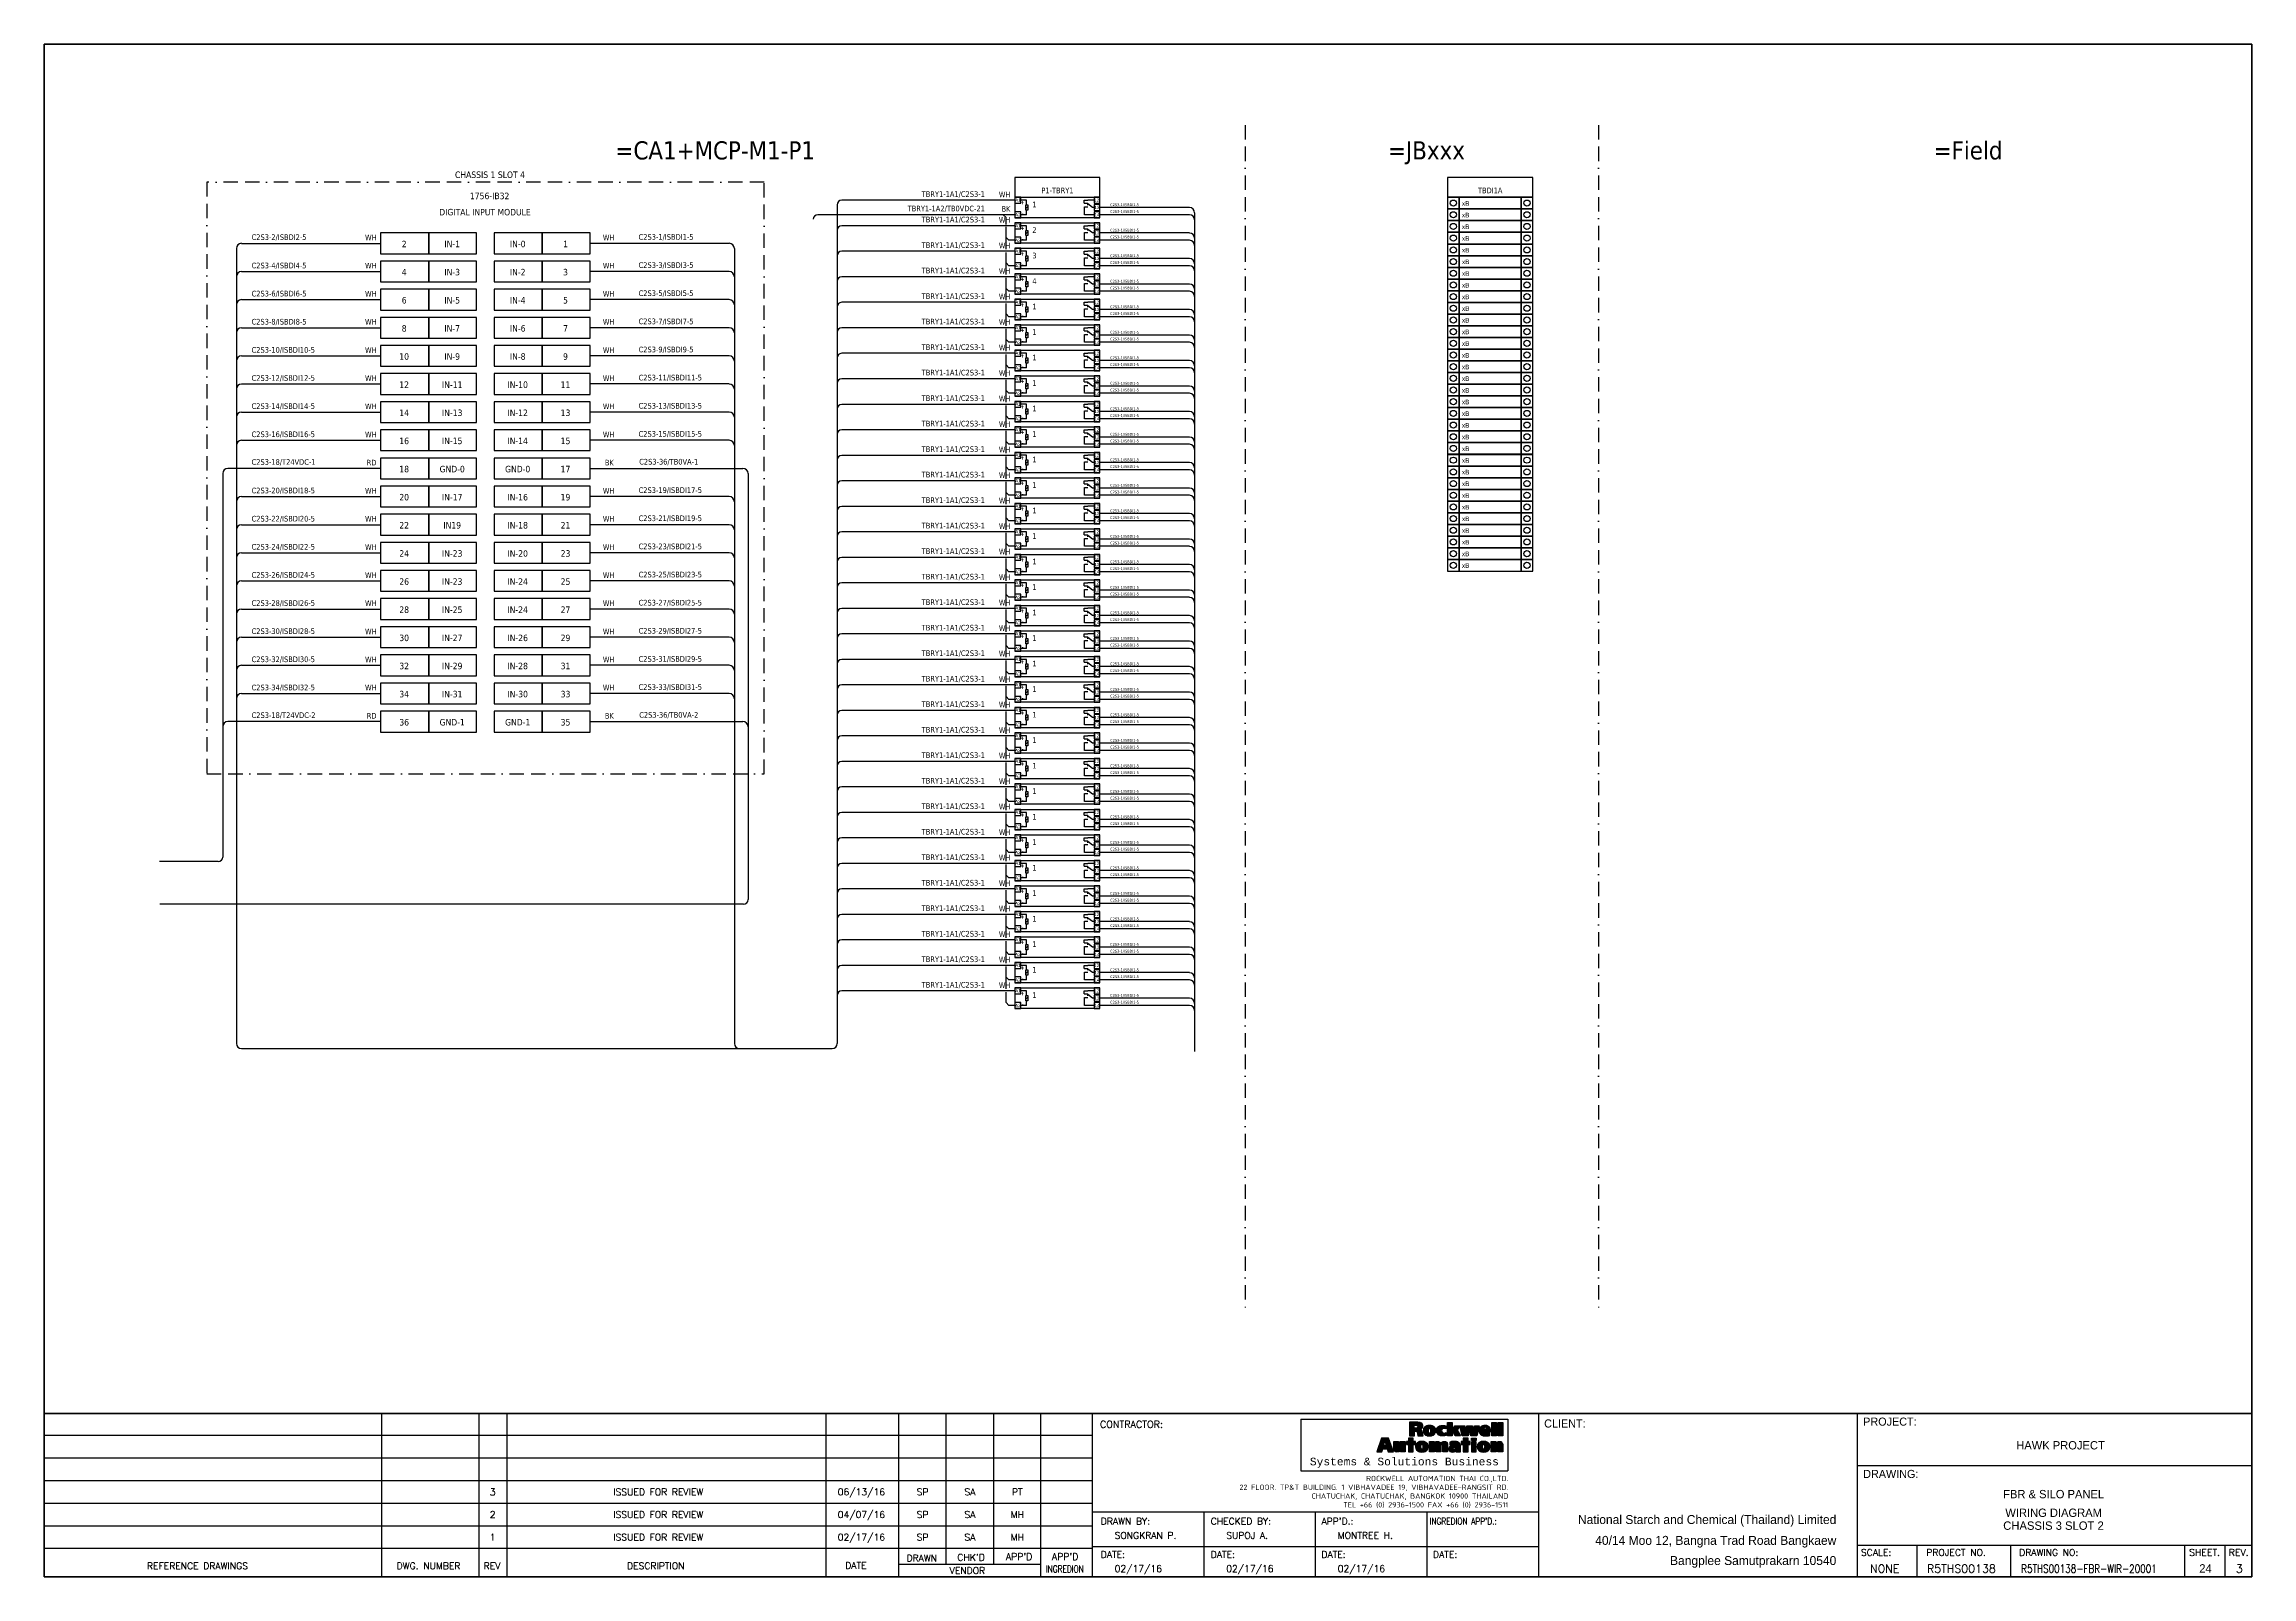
# Model space of a CAD drawing. Header units: millimetres. Extents: x 0 to 3893, y 0 to 6154.
# Drawn here: x 0 to 3893, y 0 to 2704 of the extents above; entities that cross this region are included whole.
import ezdxf
from ezdxf.enums import TextEntityAlignment as Align

# ---------------------------------------------------------------- set-up
doc = ezdxf.new("R2010")
doc.units = ezdxf.units.MM
doc.linetypes.add('BORDERX2', pattern=[88.9, 25.4, -12.7, 25.4, -12.7, 0, -12.7])
for name, color, linetype in [('GT_1', 9, 'Continuous'), ('HELPPOINT', 7, 'Continuous'), ('MEMBER', 7, 'Continuous'), ('RA_LOGO', 2, 'Continuous'), ('TITLE_BOX', 7, 'Continuous'), ('x01001-FrameArea', 2, 'BORDERX2')]:
    doc.layers.add(name, color=color, linetype=linetype)
doc.layers.add('IE-EQUIP', color=253, linetype='Continuous', lineweight=25)
doc.layers.add('IE-WIRE', color=7, linetype='Continuous', lineweight=25)
doc.styles.add('BOLD', font='monos.ttf')
doc.styles.add('HTX11', font='O8111901')
doc.styles.add('ISO3098B', font='ISO3098B.shx')
doc.styles.add('ROMANS', font='romans.shx', dxfattribs={"width": 0.85, "height": 25})
doc.styles.get("Standard").update_dxf_attribs({"font": 'arial.ttf'})
doc.styles.add('T1', font='browa.ttf', dxfattribs={"height": 1000})
doc.styles.add('Tahoma', font='')
doc.styles.get('Tahoma').set_extended_font_data('Tahoma')

# ---------------------------------------------------------------- blocks, each defined once
blk = doc.blocks.new('xTermSingleLayer')
at = {"color": 7, "ltscale": 25.4}
for points in [[(0, -537), (537, -537), (537, 0), (0, 0)], [(537, -537), (3378, -537), (3378, 0), (537, 0)], [(3378, -537), (3915, -537), (3915, 0), (3378, 0)]]:
    blk.add_lwpolyline(points, close=True, dxfattribs=at)
for centre in [(268, -268), (3647, -268)]:
    blk.add_circle(centre, 141, dxfattribs=at)
blk.add_attdef('TERMINAL_B', (661, -387), '', height=212)
blk = doc.blocks.new('RA_LOGO1')
at = {"layer": 'RA_LOGO', "linetype": 'Continuous'}
h = blk.add_hatch(color=1, dxfattribs=at)
h.paths.add_polyline_path([(0.987, 0.539), (1.017, 0.539), (1.033, 0.538), (1.046, 0.533), (1.055, 0.521), (1.061, 0.505), (1.065, 0.484), (1.068, 0.461), (1.071, 0.439), (1.074, 0.42), (1.213, 0.42), (1.207, 0.439), (1.203, 0.46), (1.199, 0.482), (1.195, 0.504), (1.189, 0.526), (1.18, 0.545), (1.166, 0.562), (1.147, 0.575), (1.12, 0.583), (1.142, 0.59), (1.16, 0.598), (1.175, 0.609), (1.188, 0.621), (1.197, 0.637), (1.203, 0.655), (1.205, 0.677), (1.204, 0.694), (1.2, 0.709), (1.194, 0.723), (1.185, 0.734), (1.175, 0.744), (1.162, 0.752), (1.147, 0.759), (1.131, 0.763), (1.112, 0.767), (1.092, 0.769), (1.07, 0.77), (0.853, 0.77), (0.853, 0.42), (0.987, 0.42)])
h.paths.add_polyline_path([(0.981, 0.617), (0.981, 0.692), (1.018, 0.692), (1.044, 0.689), (1.063, 0.679), (1.071, 0.656), (1.066, 0.635), (1.054, 0.623), (1.036, 0.618), (1.016, 0.617)], flags=16)
h = blk.add_hatch(color=1, dxfattribs=at)
h.paths.add_polyline_path([(1.3, 0.676), (1.285, 0.67), (1.271, 0.663), (1.258, 0.654), (1.247, 0.644), (1.238, 0.633), (1.23, 0.62), (1.225, 0.606), (1.22, 0.591), (1.218, 0.574), (1.217, 0.556), (1.218, 0.538), (1.22, 0.522), (1.224, 0.506), (1.229, 0.492), (1.235, 0.479), (1.243, 0.467), (1.253, 0.456), (1.264, 0.447), (1.276, 0.438), (1.29, 0.431), (1.305, 0.425), (1.321, 0.421), (1.339, 0.417), (1.358, 0.415), (1.378, 0.415), (1.399, 0.415), (1.418, 0.417), (1.435, 0.421), (1.452, 0.425), (1.467, 0.431), (1.481, 0.438), (1.493, 0.447), (1.504, 0.456), (1.514, 0.467), (1.522, 0.479), (1.528, 0.492), (1.534, 0.506), (1.537, 0.522), (1.54, 0.538), (1.54, 0.556), (1.539, 0.574), (1.537, 0.591), (1.533, 0.606), (1.527, 0.62), (1.519, 0.633), (1.51, 0.644), (1.499, 0.654), (1.486, 0.663), (1.472, 0.67), (1.456, 0.676), (1.439, 0.681), (1.42, 0.684), (1.4, 0.686), (1.378, 0.687), (1.357, 0.686), (1.336, 0.684), (1.317, 0.681)])
h.paths.add_polyline_path([(1.36, 0.605), (1.378, 0.612), (1.396, 0.605), (1.404, 0.584), (1.406, 0.556), (1.405, 0.529), (1.401, 0.508), (1.393, 0.494), (1.378, 0.49), (1.364, 0.494), (1.356, 0.508), (1.352, 0.529), (1.351, 0.556), (1.353, 0.584)], flags=16)
for color, points in [(1, [(1.697, 0.575), (1.705, 0.591), (1.718, 0.603), (1.735, 0.61), (1.756, 0.612), (1.778, 0.61), (1.796, 0.606), (1.813, 0.599), (1.813, 0.676), (1.793, 0.681), (1.771, 0.684), (1.748, 0.686), (1.721, 0.687), (1.699, 0.686), (1.679, 0.684), (1.66, 0.681), (1.643, 0.676), (1.627, 0.67), (1.613, 0.663), (1.601, 0.654), (1.59, 0.644), (1.581, 0.633), (1.573, 0.62), (1.567, 0.606), (1.563, 0.591), (1.561, 0.574), (1.56, 0.556), (1.56, 0.538), (1.563, 0.522), (1.566, 0.506), (1.572, 0.492), (1.578, 0.479), (1.586, 0.467), (1.596, 0.456), (1.607, 0.447), (1.619, 0.438), (1.632, 0.431), (1.648, 0.425), (1.664, 0.421), (1.682, 0.417), (1.701, 0.415), (1.721, 0.415), (1.748, 0.415), (1.772, 0.418), (1.794, 0.422), (1.815, 0.428), (1.815, 0.505), (1.797, 0.496), (1.778, 0.491), (1.756, 0.49), (1.735, 0.492), (1.718, 0.5), (1.705, 0.514), (1.697, 0.531), (1.694, 0.554)]), (1, [(2.233, 0.42), (2.391, 0.42), (2.423, 0.598), (2.424, 0.598), (2.455, 0.42), (2.612, 0.42), (2.671, 0.681), (2.556, 0.681), (2.533, 0.511), (2.532, 0.511), (2.503, 0.681), (2.351, 0.681), (2.324, 0.511), (2.323, 0.511), (2.298, 0.681), (2.174, 0.681)]), (1, [(3.007, 0.42), (3.13, 0.42), (3.13, 0.769), (3.007, 0.769)]), (1, [(3.292, 0.769), (3.169, 0.769), (3.169, 0.42), (3.292, 0.42)]), (252, [(0.745, 0.265), (0.617, 0.265), (0.617, 0.112), (0.617, 0.096), (0.611, 0.082), (0.594, 0.076), (0.579, 0.082), (0.573, 0.096), (0.572, 0.112), (0.572, 0.265), (0.444, 0.265), (0.444, 0.081), (0.445, 0.062), (0.449, 0.046), (0.455, 0.031), (0.465, 0.018), (0.478, 0.008), (0.494, 0.001), (0.513, -0.004), (0.537, -0.006), (0.558, -0.004), (0.579, 0.001), (0.597, 0.011), (0.612, 0.026), (0.625, 0.047), (0.625, 0), (0.745, 0)]), (252, [(0.956, 0.191), (1.011, 0.191), (1.011, 0.265), (0.956, 0.265), (0.956, 0.355), (0.828, 0.355), (0.828, 0.265), (0.774, 0.265), (0.774, 0.191), (0.828, 0.191), (0.828, 0), (0.956, 0)]), (252, [(1.505, 0.153), (1.505, 0.169), (1.511, 0.183), (1.528, 0.189), (1.543, 0.183), (1.549, 0.169), (1.55, 0.153), (1.55, 0), (1.678, 0), (1.678, 0.153), (1.679, 0.169), (1.685, 0.183), (1.701, 0.189), (1.717, 0.183), (1.723, 0.169), (1.724, 0.153), (1.724, 0), (1.852, 0), (1.852, 0.159), (1.851, 0.173), (1.851, 0.187), (1.85, 0.202), (1.847, 0.215), (1.843, 0.228), (1.836, 0.24), (1.827, 0.25), (1.816, 0.259), (1.8, 0.265), (1.781, 0.269), (1.758, 0.271), (1.738, 0.269), (1.717, 0.264), (1.698, 0.255), (1.682, 0.242), (1.672, 0.225), (1.663, 0.242), (1.649, 0.255), (1.631, 0.264), (1.61, 0.269), (1.589, 0.271), (1.57, 0.27), (1.551, 0.266), (1.535, 0.259), (1.52, 0.249), (1.508, 0.236), (1.497, 0.217), (1.497, 0.265), (1.377, 0.265), (1.377, 0), (1.505, 0)]), (252, [(2.257, 0), (2.386, 0), (2.386, 0.191), (2.441, 0.191), (2.441, 0.265), (2.386, 0.265), (2.386, 0.355), (2.257, 0.355), (2.257, 0.265), (2.203, 0.265), (2.203, 0.191), (2.257, 0.191)]), (252, [(3.117, 0.153), (3.117, 0.169), (3.123, 0.183), (3.14, 0.189), (3.155, 0.183), (3.161, 0.169), (3.162, 0.153), (3.162, 0), (3.29, 0), (3.29, 0.184), (3.289, 0.203), (3.285, 0.219), (3.279, 0.234), (3.269, 0.247), (3.256, 0.257), (3.24, 0.265), (3.221, 0.269), (3.197, 0.271), (3.176, 0.269), (3.155, 0.263), (3.137, 0.253), (3.122, 0.239), (3.109, 0.217), (3.109, 0.265), (2.989, 0.265), (2.989, 0), (3.117, 0)])]:
    blk.add_hatch(color=color, dxfattribs=at).paths.add_polyline_path(points)
h = blk.add_hatch(color=1, dxfattribs=at)
h.paths.add_polyline_path([(1.973, 0.769), (1.847, 0.769), (1.847, 0.42), (1.973, 0.42), (1.973, 0.566)])
h.paths.add_polyline_path([(1.974, 0.566), (2.045, 0.42), (2.187, 0.42), (2.101, 0.566), (2.173, 0.681), (2.036, 0.681)])
h = blk.add_hatch(color=1, dxfattribs=at)
h.paths.add_polyline_path([(2.817, 0.415), (2.838, 0.415), (2.859, 0.415), (2.88, 0.416), (2.901, 0.418), (2.92, 0.421), (2.938, 0.425), (2.956, 0.43), (2.956, 0.497), (2.939, 0.49), (2.918, 0.485), (2.895, 0.482), (2.87, 0.481), (2.849, 0.482), (2.83, 0.485), (2.815, 0.493), (2.804, 0.504), (2.8, 0.521), (2.975, 0.521), (2.975, 0.536), (2.974, 0.555), (2.972, 0.572), (2.969, 0.589), (2.965, 0.605), (2.96, 0.619), (2.953, 0.632), (2.944, 0.645), (2.934, 0.655), (2.922, 0.665), (2.909, 0.673), (2.894, 0.679), (2.877, 0.683), (2.858, 0.686), (2.838, 0.687), (2.816, 0.686), (2.795, 0.684), (2.777, 0.681), (2.759, 0.676), (2.744, 0.67), (2.73, 0.663), (2.717, 0.654), (2.706, 0.644), (2.697, 0.633), (2.69, 0.62), (2.684, 0.606), (2.679, 0.591), (2.677, 0.574), (2.676, 0.556), (2.677, 0.538), (2.679, 0.522), (2.683, 0.507), (2.688, 0.492), (2.694, 0.479), (2.702, 0.467), (2.712, 0.456), (2.723, 0.447), (2.735, 0.438), (2.749, 0.431), (2.764, 0.425), (2.78, 0.421), (2.798, 0.417)])
h.paths.add_polyline_path([(2.799, 0.576), (2.801, 0.598), (2.811, 0.618), (2.834, 0.627), (2.855, 0.618), (2.864, 0.598), (2.865, 0.576)], flags=16)
h = blk.add_hatch(color=252, dxfattribs=at)
h.paths.add_polyline_path([(0.272, 0.077), (0.296, 0), (0.439, 0), (0.312, 0.355), (0.124, 0.355), (0, 0), (0.136, 0), (0.158, 0.077)])
h.paths.add_polyline_path([(0.255, 0.162), (0.177, 0.162), (0.216, 0.28)], flags=16)
h = blk.add_hatch(color=252, dxfattribs=at)
h.paths.add_polyline_path([(1.14, -0.003), (1.159, -0.005), (1.18, -0.006), (1.201, -0.005), (1.22, -0.003), (1.238, 0), (1.255, 0.005), (1.27, 0.011), (1.284, 0.018), (1.297, 0.027), (1.308, 0.036), (1.317, 0.047), (1.326, 0.06), (1.333, 0.073), (1.338, 0.087), (1.342, 0.103), (1.344, 0.12), (1.345, 0.137), (1.344, 0.156), (1.341, 0.173), (1.337, 0.188), (1.331, 0.203), (1.323, 0.216), (1.313, 0.227), (1.302, 0.238), (1.29, 0.246), (1.275, 0.254), (1.259, 0.26), (1.242, 0.265), (1.223, 0.268), (1.202, 0.27), (1.18, 0.271), (1.158, 0.27), (1.137, 0.268), (1.118, 0.265), (1.101, 0.26), (1.085, 0.254), (1.071, 0.246), (1.058, 0.238), (1.047, 0.227), (1.038, 0.216), (1.03, 0.203), (1.024, 0.188), (1.02, 0.173), (1.017, 0.156), (1.016, 0.137), (1.017, 0.12), (1.019, 0.103), (1.023, 0.087), (1.028, 0.073), (1.035, 0.06), (1.043, 0.047), (1.053, 0.036), (1.064, 0.027), (1.076, 0.018), (1.09, 0.011), (1.105, 0.005), (1.122, 0)])
h.paths.add_polyline_path([(1.165, 0.075), (1.157, 0.089), (1.153, 0.111), (1.152, 0.137), (1.154, 0.166), (1.162, 0.187), (1.18, 0.195), (1.198, 0.187), (1.207, 0.166), (1.208, 0.137), (1.207, 0.111), (1.204, 0.089), (1.195, 0.075), (1.18, 0.07)], flags=16)
h = blk.add_hatch(color=252, dxfattribs=at)
h.paths.add_polyline_path([(1.883, 0.052), (1.889, 0.036), (1.899, 0.023), (1.911, 0.012), (1.926, 0.004), (1.942, -0.001), (1.96, -0.005), (1.978, -0.006), (1.999, -0.004), (2.019, 0.001), (2.037, 0.01), (2.052, 0.022), (2.065, 0.04), (2.065, 0), (2.184, 0), (2.184, 0.161), (2.183, 0.18), (2.179, 0.197), (2.173, 0.212), (2.165, 0.225), (2.155, 0.236), (2.144, 0.245), (2.131, 0.252), (2.117, 0.258), (2.102, 0.263), (2.086, 0.266), (2.07, 0.268), (2.054, 0.27), (2.038, 0.271), (2.022, 0.271), (1.995, 0.27), (1.973, 0.269), (1.953, 0.266), (1.933, 0.261), (1.911, 0.256), (1.911, 0.181), (1.932, 0.19), (1.954, 0.197), (1.977, 0.202), (2, 0.204), (2.019, 0.203), (2.037, 0.2), (2.053, 0.194), (2.063, 0.183), (2.067, 0.165), (2.053, 0.167), (2.036, 0.168), (2.018, 0.169), (2, 0.168), (1.983, 0.167), (1.965, 0.164), (1.948, 0.16), (1.933, 0.154), (1.918, 0.147), (1.906, 0.137), (1.896, 0.125), (1.888, 0.11), (1.883, 0.092), (1.881, 0.072)])
h.paths.add_polyline_path([(1.998, 0.086), (2.007, 0.106), (2.028, 0.115), (2.055, 0.116), (2.067, 0.116), (2.067, 0.108), (2.063, 0.086), (2.05, 0.068), (2.028, 0.061), (2.011, 0.064), (2.001, 0.072)], flags=16)
h = blk.add_hatch(color=252, dxfattribs=at)
h.paths.add_polyline_path([(2.471, 0), (2.599, 0), (2.599, 0.264), (2.471, 0.264)])
h.paths.add_polyline_path([(2.599, 0.296), (2.599, 0.355), (2.471, 0.355), (2.471, 0.296)])
h = blk.add_hatch(color=252, dxfattribs=at)
h.paths.add_polyline_path([(2.751, -0.003), (2.77, -0.005), (2.791, -0.006), (2.811, -0.005), (2.831, -0.003), (2.849, 0), (2.865, 0.005), (2.881, 0.011), (2.895, 0.018), (2.907, 0.027), (2.918, 0.036), (2.928, 0.047), (2.936, 0.06), (2.943, 0.073), (2.948, 0.087), (2.952, 0.103), (2.955, 0.12), (2.955, 0.137), (2.954, 0.156), (2.952, 0.173), (2.947, 0.188), (2.941, 0.203), (2.934, 0.216), (2.924, 0.227), (2.913, 0.238), (2.9, 0.246), (2.886, 0.254), (2.87, 0.26), (2.852, 0.265), (2.833, 0.268), (2.813, 0.27), (2.791, 0.271), (2.769, 0.27), (2.748, 0.268), (2.729, 0.265), (2.711, 0.26), (2.695, 0.254), (2.681, 0.246), (2.669, 0.238), (2.658, 0.227), (2.648, 0.216), (2.64, 0.203), (2.634, 0.188), (2.63, 0.173), (2.628, 0.156), (2.627, 0.137), (2.627, 0.12), (2.63, 0.103), (2.633, 0.087), (2.639, 0.073), (2.645, 0.06), (2.654, 0.047), (2.663, 0.036), (2.674, 0.027), (2.687, 0.018), (2.701, 0.011), (2.716, 0.005), (2.733, 0)])
h.paths.add_polyline_path([(2.776, 0.075), (2.768, 0.089), (2.764, 0.111), (2.763, 0.137), (2.765, 0.166), (2.773, 0.187), (2.791, 0.195), (2.809, 0.187), (2.817, 0.166), (2.819, 0.137), (2.818, 0.111), (2.814, 0.089), (2.806, 0.075), (2.791, 0.07)], flags=16)
at = {"layer": 'RA_LOGO', "color": 1, "linetype": 'Continuous'}
for points in [[(1.147, 0.759), (1.131, 0.763), (1.112, 0.767), (1.092, 0.769), (1.07, 0.77), (0.853, 0.77), (0.853, 0.42), (0.987, 0.42), (0.987, 0.539), (1.017, 0.539), (1.033, 0.538), (1.046, 0.533), (1.055, 0.521), (1.061, 0.505), (1.065, 0.484), (1.068, 0.461), (1.071, 0.439), (1.074, 0.42), (1.213, 0.42), (1.207, 0.439), (1.203, 0.46), (1.199, 0.482), (1.195, 0.504), (1.189, 0.526), (1.18, 0.545), (1.166, 0.562), (1.147, 0.575), (1.121, 0.583), (1.121, 0.584), (1.142, 0.59), (1.16, 0.598), (1.175, 0.609), (1.188, 0.621), (1.197, 0.637), (1.203, 0.655), (1.205, 0.677), (1.204, 0.694), (1.2, 0.709), (1.194, 0.723), (1.185, 0.734), (1.175, 0.744), (1.162, 0.752)], [(1.016, 0.617), (0.981, 0.617), (0.981, 0.692), (1.018, 0.692), (1.044, 0.689), (1.063, 0.679), (1.071, 0.656), (1.066, 0.635), (1.054, 0.623), (1.036, 0.618)], [(1.456, 0.676), (1.439, 0.681), (1.42, 0.684), (1.4, 0.686), (1.378, 0.687), (1.357, 0.686), (1.336, 0.684), (1.317, 0.681), (1.3, 0.676), (1.285, 0.67), (1.271, 0.663), (1.258, 0.654), (1.247, 0.644), (1.238, 0.633), (1.23, 0.62), (1.225, 0.606), (1.22, 0.591), (1.218, 0.574), (1.217, 0.556), (1.217, 0.556), (1.218, 0.538), (1.22, 0.522), (1.224, 0.506), (1.229, 0.492), (1.235, 0.479), (1.243, 0.467), (1.253, 0.456), (1.264, 0.447), (1.276, 0.438), (1.29, 0.431), (1.305, 0.425), (1.321, 0.421), (1.339, 0.417), (1.358, 0.415), (1.378, 0.415), (1.399, 0.415), (1.418, 0.417), (1.435, 0.421), (1.452, 0.425), (1.467, 0.431), (1.481, 0.438), (1.493, 0.447), (1.504, 0.456), (1.514, 0.467), (1.522, 0.479), (1.528, 0.492), (1.534, 0.506), (1.537, 0.522), (1.54, 0.538), (1.54, 0.556), (1.539, 0.574), (1.537, 0.591), (1.533, 0.606), (1.527, 0.62), (1.519, 0.633), (1.51, 0.644), (1.499, 0.654), (1.486, 0.663), (1.472, 0.67)], [(1.351, 0.556), (1.353, 0.584), (1.36, 0.605), (1.378, 0.612), (1.396, 0.605), (1.404, 0.584), (1.406, 0.556), (1.405, 0.529), (1.401, 0.508), (1.393, 0.494), (1.378, 0.49), (1.364, 0.494), (1.356, 0.508), (1.352, 0.529)], [(1.679, 0.684), (1.699, 0.686), (1.721, 0.687), (1.748, 0.686), (1.771, 0.684), (1.793, 0.681), (1.813, 0.676), (1.813, 0.599), (1.796, 0.606), (1.778, 0.61), (1.756, 0.612), (1.735, 0.61), (1.718, 0.603), (1.705, 0.591), (1.697, 0.575), (1.694, 0.554), (1.697, 0.531), (1.705, 0.514), (1.718, 0.5), (1.735, 0.492), (1.756, 0.49), (1.778, 0.491), (1.797, 0.496), (1.815, 0.505), (1.815, 0.428), (1.794, 0.422), (1.772, 0.418), (1.748, 0.415), (1.721, 0.415), (1.701, 0.415), (1.682, 0.417), (1.664, 0.421), (1.648, 0.425), (1.632, 0.431), (1.619, 0.438), (1.607, 0.447), (1.596, 0.456), (1.586, 0.467), (1.578, 0.479), (1.572, 0.492), (1.566, 0.506), (1.563, 0.522), (1.56, 0.538), (1.56, 0.556), (1.561, 0.574), (1.563, 0.591), (1.567, 0.606), (1.573, 0.62), (1.581, 0.633), (1.59, 0.644), (1.601, 0.654), (1.613, 0.663), (1.627, 0.67), (1.643, 0.676), (1.66, 0.681)], [(1.973, 0.42), (1.847, 0.42), (1.847, 0.769), (1.973, 0.769), (1.973, 0.566), (1.974, 0.566), (1.973, 0.566)], [(2.045, 0.42), (1.974, 0.566), (2.036, 0.681), (2.173, 0.681), (2.101, 0.566), (2.187, 0.42)], [(2.455, 0.42), (2.424, 0.598), (2.423, 0.598), (2.391, 0.42), (2.233, 0.42), (2.174, 0.681), (2.298, 0.681), (2.323, 0.511), (2.324, 0.511), (2.351, 0.681), (2.503, 0.681), (2.532, 0.511), (2.533, 0.511), (2.556, 0.681), (2.671, 0.681), (2.612, 0.42)], [(2.817, 0.415), (2.838, 0.415), (2.859, 0.415), (2.88, 0.416), (2.901, 0.418), (2.92, 0.421), (2.938, 0.425), (2.956, 0.43), (2.956, 0.497), (2.939, 0.49), (2.918, 0.485), (2.895, 0.482), (2.87, 0.481), (2.849, 0.482), (2.83, 0.485), (2.815, 0.493), (2.804, 0.504), (2.8, 0.521), (2.975, 0.521), (2.975, 0.536), (2.974, 0.555), (2.972, 0.572), (2.969, 0.589), (2.965, 0.605), (2.96, 0.619), (2.953, 0.632), (2.944, 0.645), (2.934, 0.655), (2.922, 0.665), (2.909, 0.673), (2.894, 0.679), (2.877, 0.683), (2.858, 0.686), (2.838, 0.687), (2.816, 0.686), (2.795, 0.684), (2.777, 0.681), (2.759, 0.676), (2.744, 0.67), (2.73, 0.663), (2.717, 0.654), (2.706, 0.644), (2.697, 0.633), (2.69, 0.62), (2.684, 0.606), (2.679, 0.591), (2.677, 0.574), (2.676, 0.556), (2.676, 0.556), (2.677, 0.538), (2.679, 0.522), (2.683, 0.507), (2.688, 0.492), (2.694, 0.479), (2.702, 0.467), (2.712, 0.456), (2.723, 0.447), (2.735, 0.438), (2.749, 0.431), (2.764, 0.425), (2.78, 0.421), (2.798, 0.417)], [(2.865, 0.576), (2.799, 0.576), (2.801, 0.598), (2.811, 0.618), (2.834, 0.627), (2.855, 0.618), (2.864, 0.598)], [(3.007, 0.42), (3.007, 0.769), (3.13, 0.769), (3.13, 0.42)], [(3.169, 0.42), (3.169, 0.769), (3.292, 0.769), (3.292, 0.42)]]:
    blk.add_lwpolyline(points, close=True, dxfattribs=at)
at = {"layer": 'RA_LOGO', "color": 252, "linetype": 'Continuous'}
for points in [[(0.296, 0), (0.439, 0), (0.312, 0.355), (0.124, 0.355), (0, 0), (0.136, 0), (0.158, 0.077), (0.272, 0.077)], [(0.216, 0.279), (0.217, 0.279), (0.255, 0.162), (0.177, 0.162)], [(0.455, 0.031), (0.449, 0.046), (0.445, 0.062), (0.444, 0.081), (0.444, 0.265), (0.572, 0.265), (0.572, 0.112), (0.573, 0.096), (0.579, 0.082), (0.594, 0.076), (0.611, 0.082), (0.617, 0.096), (0.617, 0.112), (0.617, 0.265), (0.745, 0.265), (0.745, 0), (0.625, 0), (0.625, 0.045), (0.624, 0.045), (0.612, 0.026), (0.597, 0.011), (0.579, 0.001), (0.558, -0.004), (0.537, -0.006), (0.513, -0.004), (0.494, 0.001), (0.478, 0.008), (0.465, 0.018)], [(0.956, 0.191), (1.011, 0.191), (1.011, 0.265), (0.956, 0.265), (0.956, 0.355), (0.828, 0.355), (0.828, 0.265), (0.774, 0.265), (0.774, 0.191), (0.828, 0.191), (0.828, 0), (0.956, 0)], [(1.158, 0.27), (1.137, 0.268), (1.118, 0.265), (1.101, 0.26), (1.085, 0.254), (1.071, 0.246), (1.058, 0.238), (1.047, 0.227), (1.038, 0.216), (1.03, 0.203), (1.024, 0.188), (1.02, 0.173), (1.017, 0.156), (1.016, 0.137), (1.016, 0.137), (1.017, 0.12), (1.019, 0.103), (1.023, 0.087), (1.028, 0.073), (1.035, 0.06), (1.043, 0.047), (1.053, 0.036), (1.064, 0.027), (1.076, 0.018), (1.09, 0.011), (1.105, 0.005), (1.122, 0), (1.14, -0.003), (1.159, -0.005), (1.18, -0.006), (1.201, -0.005), (1.22, -0.003), (1.238, 0), (1.255, 0.005), (1.27, 0.011), (1.284, 0.018), (1.297, 0.027), (1.308, 0.036), (1.317, 0.047), (1.326, 0.06), (1.333, 0.073), (1.338, 0.087), (1.342, 0.103), (1.344, 0.12), (1.345, 0.137), (1.345, 0.137), (1.344, 0.156), (1.341, 0.173), (1.337, 0.188), (1.331, 0.203), (1.323, 0.216), (1.313, 0.227), (1.302, 0.238), (1.29, 0.246), (1.275, 0.254), (1.259, 0.26), (1.242, 0.265), (1.223, 0.268), (1.202, 0.27), (1.18, 0.271), (1.18, 0.271)], [(1.152, 0.137), (1.154, 0.166), (1.162, 0.187), (1.18, 0.195), (1.198, 0.187), (1.207, 0.166), (1.208, 0.137), (1.207, 0.111), (1.204, 0.089), (1.195, 0.075), (1.18, 0.07), (1.165, 0.075), (1.157, 0.089), (1.153, 0.111)], [(1.549, 0.169), (1.543, 0.183), (1.528, 0.189), (1.511, 0.183), (1.505, 0.169), (1.505, 0.153), (1.505, 0), (1.377, 0), (1.377, 0.265), (1.497, 0.265), (1.497, 0.219), (1.499, 0.219), (1.508, 0.236), (1.52, 0.249), (1.535, 0.259), (1.551, 0.266), (1.57, 0.27), (1.589, 0.271), (1.61, 0.269), (1.631, 0.264), (1.649, 0.255), (1.663, 0.242), (1.672, 0.226), (1.673, 0.226), (1.682, 0.242), (1.698, 0.255), (1.717, 0.264), (1.738, 0.269), (1.758, 0.271), (1.781, 0.269), (1.8, 0.265), (1.816, 0.259), (1.827, 0.25), (1.836, 0.24), (1.843, 0.228), (1.847, 0.215), (1.85, 0.202), (1.851, 0.187), (1.851, 0.173), (1.852, 0.159), (1.852, 0), (1.724, 0), (1.724, 0.153), (1.723, 0.169), (1.717, 0.183), (1.701, 0.189), (1.685, 0.183), (1.679, 0.169), (1.678, 0.153), (1.678, 0), (1.55, 0), (1.55, 0.153)], [(1.973, 0.269), (1.953, 0.266), (1.933, 0.261), (1.911, 0.256), (1.911, 0.181), (1.932, 0.19), (1.954, 0.197), (1.977, 0.202), (2, 0.204), (2.019, 0.203), (2.037, 0.2), (2.053, 0.194), (2.063, 0.183), (2.067, 0.165), (2.053, 0.167), (2.036, 0.168), (2.018, 0.169), (2, 0.168), (1.983, 0.167), (1.965, 0.164), (1.948, 0.16), (1.933, 0.154), (1.918, 0.147), (1.906, 0.137), (1.896, 0.125), (1.888, 0.11), (1.883, 0.092), (1.881, 0.072), (1.881, 0.072), (1.883, 0.052), (1.889, 0.036), (1.899, 0.023), (1.911, 0.012), (1.926, 0.004), (1.942, -0.001), (1.96, -0.005), (1.978, -0.006), (1.999, -0.004), (2.019, 0.001), (2.037, 0.01), (2.052, 0.022), (2.064, 0.038), (2.065, 0.038), (2.065, 0), (2.184, 0), (2.184, 0.161), (2.183, 0.18), (2.179, 0.197), (2.173, 0.212), (2.165, 0.225), (2.155, 0.236), (2.144, 0.245), (2.131, 0.252), (2.117, 0.258), (2.102, 0.263), (2.086, 0.266), (2.07, 0.268), (2.054, 0.27), (2.038, 0.271), (2.022, 0.271), (1.995, 0.27)], [(2.067, 0.108), (2.063, 0.086), (2.05, 0.068), (2.028, 0.061), (2.011, 0.064), (2.001, 0.072), (1.998, 0.086), (2.007, 0.106), (2.028, 0.115), (2.055, 0.116), (2.067, 0.116)], [(2.386, 0), (2.386, 0.191), (2.441, 0.191), (2.441, 0.265), (2.386, 0.265), (2.386, 0.355), (2.257, 0.355), (2.257, 0.265), (2.203, 0.265), (2.203, 0.191), (2.257, 0.191), (2.257, 0)], [(2.471, 0.296), (2.471, 0.355), (2.599, 0.355), (2.599, 0.296)], [(2.599, 0), (2.599, 0.264), (2.471, 0.264), (2.471, 0)], [(2.87, 0.26), (2.852, 0.265), (2.833, 0.268), (2.813, 0.27), (2.791, 0.271), (2.769, 0.27), (2.748, 0.268), (2.729, 0.265), (2.711, 0.26), (2.695, 0.254), (2.681, 0.246), (2.669, 0.238), (2.658, 0.227), (2.648, 0.216), (2.64, 0.203), (2.634, 0.188), (2.63, 0.173), (2.628, 0.156), (2.627, 0.137), (2.627, 0.137), (2.627, 0.12), (2.63, 0.103), (2.633, 0.087), (2.639, 0.073), (2.645, 0.06), (2.654, 0.047), (2.663, 0.036), (2.674, 0.027), (2.687, 0.018), (2.701, 0.011), (2.716, 0.005), (2.733, 0), (2.751, -0.003), (2.77, -0.005), (2.791, -0.006), (2.811, -0.005), (2.831, -0.003), (2.849, 0), (2.865, 0.005), (2.881, 0.011), (2.895, 0.018), (2.907, 0.027), (2.918, 0.036), (2.928, 0.047), (2.936, 0.06), (2.943, 0.073), (2.948, 0.087), (2.952, 0.103), (2.955, 0.12), (2.955, 0.137), (2.955, 0.137), (2.954, 0.156), (2.952, 0.173), (2.947, 0.188), (2.941, 0.203), (2.934, 0.216), (2.924, 0.227), (2.913, 0.238), (2.9, 0.246), (2.886, 0.254)], [(2.763, 0.137), (2.765, 0.166), (2.773, 0.187), (2.791, 0.195), (2.809, 0.187), (2.817, 0.166), (2.819, 0.137), (2.818, 0.111), (2.814, 0.089), (2.806, 0.075), (2.791, 0.07), (2.776, 0.075), (2.768, 0.089), (2.764, 0.111)], [(3.117, 0.169), (3.117, 0.153), (3.117, 0), (2.989, 0), (2.989, 0.265), (3.109, 0.265), (3.109, 0.219), (3.11, 0.219), (3.122, 0.239), (3.137, 0.253), (3.155, 0.263), (3.176, 0.269), (3.197, 0.271), (3.221, 0.269), (3.24, 0.265), (3.256, 0.257), (3.269, 0.247), (3.279, 0.234), (3.285, 0.219), (3.289, 0.203), (3.29, 0.184), (3.29, 0), (3.162, 0), (3.162, 0.153), (3.161, 0.169), (3.155, 0.183), (3.14, 0.189), (3.123, 0.183)]]:
    blk.add_lwpolyline(points, close=True, dxfattribs=at)
blk = doc.blocks.new('TPA')
at = {"color": 0}
for p, q in [((565225.5, 502262.6), (565225.5, 502159)), ((565225.5, 502262.6), (565640.1, 502262.6)), ((565640.1, 502262.6), (565640.1, 502159)), ((565225.5, 502159), (565640.1, 502159))]:
    blk.add_line(p, q, dxfattribs=at)
at = {"color": 4}
for p, q in [((566459.5, 502010.1), (566459.5, 501946.4)), ((566647.2, 502010.1), (566647.2, 501946.4))]:
    blk.add_line(p, q, dxfattribs=at)
at = {"color": 4, "ltscale": 0.5}
for p, q in [((566996.2, 502010.1), (566996.2, 501946.4)), ((566996.2, 502010.1), (566996.2, 501946.4)), ((567077.1, 502010.1), (567077.1, 501946.4)), ((567077.1, 502010.1), (567077.1, 501946.4))]:
    blk.add_line(p, q, dxfattribs=at)
at = {"layer": 'GT_1', "color": 4}
for p, q in [((566341, 501946.4), (566341, 502273.8)), ((566341, 501946.4), (566341, 502273.8)), ((566341, 502010.1), (567131, 502010.1))]:
    blk.add_line(p, q, dxfattribs=at)
at = {"layer": 'GT_1', "color": 4, "flags": 128}
for points in [[(563383.4, 501946.4), (563383.4, 502273.8)], [(563578.8, 501946.4), (563578.8, 502273.8)], [(563634.6, 501946.4), (563634.6, 502273.8)], [(564274, 501946.4), (564274, 502273.8)], [(564419.8, 501946.4), (564419.8, 502273.8)], [(564514.7, 501971.1), (564514.7, 502273.8)], [(564609.7, 501971.2), (564609.7, 502273.8)], [(564704.3, 501946.4), (564704.3, 502273.8)], [(564807.7, 501946.4), (564807.7, 502273.8)], [(565702.1, 501946.4), (565702.1, 502273.8)], [(566341, 501946.4), (566341, 502273.8)], [(564807.7, 502229.7), (562706.8, 502229.7)], [(564807.7, 502184.4), (562706.8, 502184.4)], [(564807.7, 502139.1), (562706.8, 502139.1)], [(564807.7, 502093.7), (562706.8, 502093.7)], [(565702.1, 502076.3), (564807.7, 502076.3)], [(565031.3, 501946.4), (565031.3, 502076.3)], [(565254.9, 501946.4), (565254.9, 502076.3)], [(565478.5, 501946.4), (565478.5, 502076.3)], [(564807.7, 502048.3), (562706.8, 502048.3)], [(564807.6, 502003), (562706.8, 502003)], [(564704.3, 501971.1), (564419.8, 501971.1)], [(565702.1, 502006.4), (564807.7, 502006.4)]]:
    blk.add_lwpolyline(points, dxfattribs=at)
at = {"layer": 'HELPPOINT', "color": 4, "lineweight": 35}
for p, q in [((562706.8, 501946.4), (562706.8, 505019.3)), ((562706.8, 505019.3), (567131, 505019.3)), ((562706.8, 501946.4), (562706.8, 505019.3)), ((562706.8, 505019.3), (567131, 505019.3)), ((567131, 505019.3), (567131, 501946.4)), ((567131, 505019.3), (567131, 501946.4)), ((567131, 501946.4), (562706.8, 501946.4)), ((567131, 501946.4), (562706.8, 501946.4))]:
    blk.add_line(p, q, dxfattribs=at)
at = {"layer": 'HELPPOINT', "color": 4}
for p, q in [((566341, 502169.7), (567131, 502169.7)), ((566341, 502169.7), (567131, 502169.7)), ((566341, 502010.1), (567131, 502010.1))]:
    blk.add_line(p, q, dxfattribs=at)
at = {"layer": 'MEMBER', "color": 4, "lineweight": 35}
blk.add_line((562706.8, 502273.8), (567131, 502273.8), dxfattribs=at)
blk.add_line((562706.8, 502273.8), (567131, 502273.8), dxfattribs=at)
at = {"layer": 'MEMBER', "color": 4}
for p, q in [((566341, 502169.7), (567131, 502169.7)), ((566341, 502169.7), (567131, 502169.7)), ((566341, 502010.1), (567131, 502010.1)), ((566341, 502010.1), (567131, 502010.1))]:
    blk.add_line(p, q, dxfattribs=at)
at = {"color": 0, "xscale": 76.7727272878401, "yscale": 76.77272728795651, "zscale": 76.772727288}
blk.add_blockref('RA_LOGO1', (565377.2, 502197.1), dxfattribs=at)
at = {"color": 4, "ltscale": 100, "style": 'HTX11'}
for s, p in [('HAWK PROJECT', (566747.6, 502210.2)), ('FBR & SILO PANEL', (566733.8, 502112.3)), ('WIRING DIAGRAM', (566733.8, 502074.9))]:
    blk.add_text(s, height=16.696, dxfattribs=at).set_placement(p, align=Align.MIDDLE_CENTER)
at = {"color": 4, "insert": (565640.9, 502148.9), "char_height": 10.5571, "width": 527.854, "attachment_point": 3, "style": 'ISO3098B'}
blk.add_mtext('ROCKWELL AUTOMATION THAI CO.,LTD.\\P22 FLOOR. TP&T BUILDING. 1 VIBHAVADEE 19, VIBHAVADEE-RANGSIT RD. CHATUCHAK, CHATUCHAK, BANGKOK 10900 THAILAND\\PTEL +66 (0) 2936-1500 FAX +66 (0) 2936-1511', dxfattribs=at)
at = {"color": 0, "insert": (565243.3, 502185.3), "char_height": 15.355, "width": 438.272, "attachment_point": 1, "style": 'BOLD'}
blk.add_mtext('{\\W1.04;Systems & Solutions Business}', dxfattribs=at)
at = {"style": 'HTX11'}
for tag, p in [('A', (566704.3, 502037.1)), ('B', (567038.2, 501963.3))]:
    blk.add_attdef(tag, text='', height=16.8, dxfattribs=at).set_placement(p, align=Align.MIDDLE_CENTER)
at = {"layer": 'GT_1', "color": 4, "style": 'HTX11'}
for s, p in [('CLIENT:', (565712.8, 502245.8)), ('PROJECT:', (566352.2, 502249.5)), ('DRAWING:', (566352.2, 502144.6))]:
    blk.add_text(s, height=16.19, dxfattribs=at).set_placement(p)
at = {"layer": 'MEMBER', "color": 4, "ltscale": 0.8, "style": 'ROMANS'}
for s, height, p in [('CONTRACTOR:', 14.035, (564822.6, 502244.9)), ('DRAWN BY:', 13.49, (564824.3, 502051.1)), ('CHECKED BY:', 13.495, (565044.7, 502051.1)), ("APP'D.:", 13.49, (565266.5, 502051.1)), ('SONGKRAN P.', 13.495, (564852.1, 502022.7)), ('SUPOJ A.', 13.49, (565075.6, 502022.7)), ('MONTREE H.', 13.49, (565299.2, 502022.7)), ('REFERENCE DRAWINGS', 13.495, (562912.9, 501961.6)), ('DWG. NUMBER', 13.495, (563413.2, 501961.6)), ('REV', 13.49, (563587.7, 501961.6)), ('DESCRIPTION', 13.495, (563875, 501961.6)), ('DATE', 13.49, (564312.3, 501962.5)), ('DRAWN', 13.49, (564435, 501977.3)), ("CHK'D", 13.49, (564537, 501978.7)), ("APP'D", 13.49, (564634.3, 501980.1)), ("APP'D", 13.49, (564726.6, 501980.1)), ('DATE:', 13.49, (564824.3, 501984.5)), ('02/17/16', 13.49, (564852.1, 501956)), ('DATE:', 13.49, (565044.7, 501984.5)), ('02/17/16', 13.49, (565075.6, 501956)), ('DATE:', 13.49, (565266.5, 501984.5)), ('02/17/16', 13.49, (565299.2, 501956)), ('DATE:', 13.49, (565490.1, 501984.5)), ('SCALE:', 13.49, (566347.7, 501988.5)), ('NONE', 16.17, (566365.9, 501954.7)), ('PROJECT NO.', 13.495, (566478.7, 501988.5)), ('R5THS00138', 16.17, (566480, 501954.7)), ('DRAWING NO:', 13.495, (566664.7, 501988.5)), ('SHEET.', 13.64, (567005.3, 501988.5)), ('REV.', 13.64, (567084.8, 501988.5)), ('VENDOR', 13.49, (564521.5, 501952.2))]:
    blk.add_text(s, height=height, dxfattribs=at).set_placement(p)
for s, height, p in [('3', 13.5, (563605.6, 502116.6)), ('ISSUED FOR REVIEW', 13.495, (563937.5, 502116.6)), ('06/13/16', 13.49, (564344.6, 502116.6)), ('SP', 13.49, (564467.2, 502116.6)), ('SA', 13.49, (564562.1, 502116.6)), ('PT', 13.49, (564657, 502116.6)), ('2', 13.5, (563605.6, 502071.2)), ('ISSUED FOR REVIEW', 13.495, (563937.5, 502071.2)), ('04/07/16', 13.49, (564344.6, 502071.2)), ('SP', 13.49, (564467.2, 502071.2)), ('SA', 13.49, (564562.1, 502071.2)), ('MH', 13.49, (564657, 502071.2)), ('1', 13.5, (563605.6, 502025.8)), ('ISSUED FOR REVIEW', 13.495, (563937.5, 502025.8)), ('02/17/16', 13.49, (564344.6, 502025.8)), ('SP', 13.49, (564467.2, 502025.8)), ('SA', 13.49, (564562.1, 502025.8)), ('MH', 13.49, (564657, 502025.8))]:
    blk.add_text(s, height=height, dxfattribs=at).set_placement(p, align=Align.MIDDLE_CENTER)
at = {"layer": 'MEMBER', "color": 4, "ltscale": 0.8, "style": 'ROMANS', "width": 0.8}
for s, height, p in [("INGREDION APP'D.:", 13.495, (565483.3, 502051.1)), ('R5THS00138-FBR-WIR-20001', 16.175, (566668.8, 501954.7)), ('INGREDION', 13.49, (564714.3, 501955.4))]:
    blk.add_text(s, height=height, dxfattribs=at).set_placement(p)
at = {"layer": 'MEMBER', "color": 4, "ltscale": 0.8, "style": 'ROMANS'}
blk.add_text('3', height=16.2, dxfattribs=at).set_placement((567105.9, 501954.7), align=Align.CENTER)
at = {"layer": 'TITLE_BOX', "color": 7, "linetype": 'ByBlock', "style": 'T1'}
for s, p in [('National Starch and Chemical (Thailand) Limited', (566298.3, 502052.3)), ('40/14 Moo 12, Bangna Trad Road Bangkaew', (566298.3, 502010.5)), ('Bangplee Samutprakarn 10540', (566298.3, 501970.1))]:
    blk.add_text(s, height=18, dxfattribs=at).set_placement(p, align=Align.RIGHT)
blk = doc.blocks.new('xRY-SPDT-1')
at = {"color": 1, "ltscale": 25.4}
for p, q in [((0, 0), (0, -10.5)), ((10.4, 0), (0, 0)), ((0, 0), (150.3, 0)), ((0, 0), (0, -36)), ((10.4, -10.5), (10.4, 0)), ((140, 0), (140, -10.5)), ((150.3, 0), (140, 0)), ((150.3, -36), (150.3, 0)), ((150.3, -10.5), (150.3, 0)), ((150.3, -36), (150.3, 0)), ((0, -10.5), (10.4, -10.5)), ((0, -25.5), (0, -36)), ((10.4, -25.5), (0, -25.5)), ((0, -36), (10.4, -36)), ((150.3, -36), (0, -36)), ((20.7, -5.2), (10.4, -5.2)), ((10.4, -36), (10.4, -25.5)), ((20.7, -30.8), (10.4, -30.8)), ((22.8, -16.3), (19.4, -19.7)), ((20.7, -13.3), (20.7, -5.2)), ((20.7, -30.8), (20.7, -22.7)), ((122.2, -10.4), (122.2, -5.2)), ((122.2, -5.2), (128.9, -5.2)), ((122.2, -10.4), (128.9, -10.4)), ((123.2, -30.8), (123.2, -17)), ((123.2, -17), (128.9, -17)), ((140, -30.8), (123.2, -30.8)), ((140, -5.2), (128.9, -5.2)), ((128.9, -13.8), (128.9, -10.4)), ((136.9, -18), (128.9, -11.6)), ((140, -18), (136.9, -18)), ((140, -10.5), (150.3, -10.5)), ((140, -12.8), (140, -23.3)), ((150.3, -12.8), (140, -12.8)), ((140, -23.3), (150.3, -23.3)), ((140, -25.5), (140, -36)), ((150.3, -25.5), (140, -25.5)), ((140, -36), (150.3, -36)), ((150.3, -23.3), (150.3, -12.8)), ((150.3, -36), (150.3, -25.5))]:
    blk.add_line(p, q, dxfattribs=at)
blk.add_lwpolyline([(22.8, -22.7), (19.4, -22.7), (19.4, -13.3), (22.8, -13.3)], close=True, dxfattribs=at)
at = {"color": 1}
for s, p in [('A2', (5.4, -30.9)), ('A1', (5.8, -5)), ('12', (144.4, -5.3)), ('13', (144.8, -17.9)), ('14', (145, -30.8))]:
    blk.add_text(s, height=5.91, dxfattribs=at).set_placement(p, align=Align.MIDDLE_CENTER)
at = {"color": 1, "style": 'Tahoma'}
for s, p in [('+', (13.9, -9.3)), ('+', (13.9, -9.3)), ('-', (13.9, -28.2))]:
    blk.add_text(s, height=6.84, dxfattribs=at).set_placement(p, align=Align.MIDDLE_CENTER)
blk = doc.blocks.new('*U42')
at = {"layer": 'x01001-FrameArea'}
blk.add_blockref('xRY-SPDT-1', (-75.2, 18), dxfattribs=at)
blk = doc.blocks.new('*U43')
at = {"layer": 'x01001-FrameArea', "color": 0, "linetype": 'ByBlock', "lineweight": -2, "transparency": 16777216}
for p in [(0, 0), (0, -45), (0, -90), (0, -135), (0, -180), (0, -225), (0, -270), (0, -315), (0, -360), (0, -405), (0, -450), (0, -495), (0, -540), (0, -585), (0, -630), (0, -675), (0, -720), (0, -765), (0, -810), (0, -855), (0, -900), (0, -945), (0, -990), (0, -1035), (0, -1080), (0, -1125), (0, -1170), (0, -1215), (0, -1260), (0, -1305), (0, -1350), (0, -1395)]:
    blk.add_blockref('*U42', p, dxfattribs=at)
blk = doc.blocks.new('*U63')
at = {"color": 4, "style": 'Tahoma'}
for s, height, p in [('TBRY1-1A1/C2S3-1', 9.949, (36.2, -4.1)), ('WH', 9.95, (81.3, -4.8))]:
    blk.add_text(s, height=height, dxfattribs=at).set_placement(p, align=Align.RIGHT)
blk = doc.blocks.new('*U64')
at = {"layer": 'x01001-FrameArea', "color": 0, "linetype": 'ByBlock', "lineweight": -2, "transparency": 16777216}
for p in [(0, 0), (0, -45), (0, -90), (0, -135), (0, -180), (0, -225), (0, -270), (0, -315), (0, -360), (0, -405), (0, -450), (0, -495), (0, -540), (0, -585), (0, -630), (0, -675), (0, -720), (0, -765), (0, -810), (0, -855), (0, -900), (0, -945), (0, -990), (0, -1035), (0, -1080), (0, -1125), (0, -1170), (0, -1215), (0, -1260), (0, -1305), (0, -1350), (0, -1395)]:
    blk.add_blockref('*U63', p, dxfattribs=at)
blk = doc.blocks.new('*U69')
at = {"layer": 'IE-WIRE', "color": 4, "ltscale": 25.4}
for p, q in [((74.2, 7.2), (-83.4, 7.2)), ((74.2, -5.6), (-83.4, -5.6))]:
    blk.add_line(p, q, dxfattribs=at)
for centre in [(74.2, -2), (74.2, -14.8)]:
    blk.add_arc(centre, 9.17, 0, 90, dxfattribs=at)
at = {"color": 4, "style": 'Tahoma'}
for p in [(-65.4, 9.6), (-65.4, -2.4)]:
    blk.add_text('C2S3-1/ISBDI1-5', height=4.974, dxfattribs=at).set_placement(p)
blk = doc.blocks.new('*U70')
at = {"layer": 'x01001-FrameArea', "color": 0, "linetype": 'ByBlock', "lineweight": -2, "transparency": 16777216}
for p in [(0, 0), (0, -45), (0, -90), (0, -135), (0, -180), (0, -225), (0, -270), (0, -315), (0, -360), (0, -405), (0, -450), (0, -495), (0, -540), (0, -585), (0, -630), (0, -675), (0, -720), (0, -765), (0, -810), (0, -855), (0, -900), (0, -945), (0, -990), (0, -1035), (0, -1080), (0, -1125), (0, -1170), (0, -1215), (0, -1260), (0, -1305), (0, -1350), (0, -1395)]:
    blk.add_blockref('*U69', p, dxfattribs=at)

msp = doc.modelspace()

# ---------------------------------------------------------------- linework, layer by layer
for p, q in [((1691.3, 2403.2), (1696.3, 2398.2)), ((1696.3, 2385.8), (1696.3, 2398.2)), ((1696.3, 2342.5), (1696.3, 2381.8)), ((1701.3, 2358.2), (1696.3, 2363.2)), ((1696.3, 2297.5), (1696.3, 2336.8)), ((1711.7, 2358.2), (1701.3, 2358.2)), ((1701.3, 2313.2), (1696.3, 2318.2)), ((1711.7, 2313.2), (1701.3, 2313.2)), ((1696.3, 2252.5), (1696.3, 2291.8)), ((1701.3, 2268.2), (1696.3, 2273.2)), ((1711.7, 2268.2), (1701.3, 2268.2)), ((1696.3, 2207.5), (1696.3, 2246.8)), ((1701.3, 2223.2), (1696.3, 2228.2)), ((1711.7, 2223.2), (1701.3, 2223.2)), ((1696.3, 2162.5), (1696.3, 2201.8)), ((1701.3, 2178.2), (1696.3, 2183.2)), ((1696.3, 2117.5), (1696.3, 2156.8)), ((1711.7, 2178.2), (1701.3, 2178.2)), ((1701.3, 2133.2), (1696.3, 2138.2)), ((1696.3, 2072.5), (1696.3, 2111.8)), ((1711.7, 2133.2), (1701.3, 2133.2)), ((1701.3, 2088.2), (1696.3, 2093.2)), ((1696.3, 2027.5), (1696.3, 2066.8)), ((1711.7, 2088.2), (1701.3, 2088.2)), ((1701.3, 2043.2), (1696.3, 2048.2)), ((1711.7, 2043.2), (1701.3, 2043.2)), ((1696.3, 1982.5), (1696.3, 2021.8)), ((1701.3, 1998.2), (1696.3, 2003.2)), ((1711.7, 1998.2), (1701.3, 1998.2)), ((1696.3, 1937.5), (1696.3, 1976.8)), ((1701.3, 1953.2), (1696.3, 1958.2)), ((1711.7, 1953.2), (1701.3, 1953.2)), ((1696.3, 1892.5), (1696.3, 1931.8)), ((1701.3, 1908.2), (1696.3, 1913.2)), ((1711.7, 1908.2), (1701.3, 1908.2)), ((1696.3, 1847.5), (1696.3, 1886.8)), ((1701.3, 1863.2), (1696.3, 1868.2)), ((1696.3, 1802.5), (1696.3, 1841.8)), ((1711.7, 1863.2), (1701.3, 1863.2)), ((1701.3, 1818.2), (1696.3, 1823.2)), ((1696.3, 1757.5), (1696.3, 1796.8)), ((1711.7, 1818.2), (1701.3, 1818.2)), ((1701.3, 1773.2), (1696.3, 1778.2)), ((1711.7, 1773.2), (1701.3, 1773.2)), ((1696.3, 1712.5), (1696.3, 1751.8)), ((1701.3, 1728.2), (1696.3, 1733.2)), ((1711.7, 1728.2), (1701.3, 1728.2)), ((1696.3, 1667.5), (1696.3, 1706.8)), ((1701.3, 1683.2), (1696.3, 1688.2)), ((1711.7, 1683.2), (1701.3, 1683.2)), ((1696.3, 1622.5), (1696.3, 1661.8)), ((1701.3, 1638.2), (1696.3, 1643.2)), ((1711.7, 1638.2), (1701.3, 1638.2)), ((1696.3, 1577.5), (1696.3, 1616.8)), ((1701.3, 1593.2), (1696.3, 1598.2)), ((1696.3, 1532.5), (1696.3, 1571.8)), ((1711.7, 1593.2), (1701.3, 1593.2)), ((1701.3, 1548.2), (1696.3, 1553.2)), ((1696.3, 1487.5), (1696.3, 1526.8)), ((1711.7, 1548.2), (1701.3, 1548.2)), ((1701.3, 1503.2), (1696.3, 1508.2)), ((1696.3, 1442.5), (1696.3, 1481.8)), ((1711.7, 1503.2), (1701.3, 1503.2)), ((1701.3, 1458.2), (1696.3, 1463.2)), ((1711.7, 1458.2), (1701.3, 1458.2)), ((1696.3, 1397.5), (1696.3, 1436.8)), ((1701.3, 1413.2), (1696.3, 1418.2)), ((1711.7, 1413.2), (1701.3, 1413.2)), ((1696.3, 1352.5), (1696.3, 1391.8)), ((1701.3, 1368.2), (1696.3, 1373.2)), ((1711.7, 1368.2), (1701.3, 1368.2)), ((1696.3, 1307.5), (1696.3, 1346.8)), ((1701.3, 1323.2), (1696.3, 1328.2)), ((1696.3, 1262.5), (1696.3, 1301.8)), ((1711.7, 1323.2), (1701.3, 1323.2)), ((1701.3, 1278.2), (1696.3, 1283.2)), ((1696.3, 1217.5), (1696.3, 1256.8)), ((1711.7, 1278.2), (1701.3, 1278.2)), ((1701.3, 1233.2), (1696.3, 1238.2)), ((1696.3, 1172.5), (1696.3, 1211.8)), ((1711.7, 1233.2), (1701.3, 1233.2)), ((1701.3, 1188.2), (1696.3, 1193.2)), ((1711.7, 1188.2), (1701.3, 1188.2)), ((1696.3, 1127.5), (1696.3, 1166.8)), ((1701.3, 1143.2), (1696.3, 1148.2)), ((1711.7, 1143.2), (1701.3, 1143.2)), ((1696.3, 1082.5), (1696.3, 1121.8)), ((1701.3, 1098.2), (1696.3, 1103.2)), ((1711.7, 1098.2), (1701.3, 1098.2)), ((1696.3, 1037.5), (1696.3, 1076.8)), ((1701.3, 1053.2), (1696.3, 1058.2)), ((1711.7, 1053.2), (1701.3, 1053.2)), ((1696.3, 1013.2), (1696.3, 1031.8)), ((1701.3, 1008.2), (1696.3, 1013.2)), ((1711.7, 1008.2), (1701.3, 1008.2))]:
    msp.add_line(p, q)
at = {"color": 1, "ltscale": 25.4}
for p, q in [((593.4, 1955.7), (324, 1955.7)), ((314.9, 1946.5), (314.9, 1270))]:
    msp.add_line(p, q, dxfattribs=at)
at = {"color": 4, "ltscale": 25.4}
for points in [[(1711.7, 2434), (1862, 2434), (1862, 2469.2), (1711.7, 2469.2)], [(2474.9, 2434), (2625.2, 2434), (2625.2, 2469.2), (2474.9, 2469.2)]]:
    msp.add_lwpolyline(points, close=True, dxfattribs=at)
at = {"color": 1, "ltscale": 25.4}
msp.add_arc((324, 1946.5), 9.14, 90, 180, dxfattribs=at)
at = {"layer": 'IE-EQUIP', "linetype": 'Continuous', "ltscale": 25.4}
for points in [[(593.4, 2334.4), (678.1, 2334.4), (678.1, 2371.1), (593.4, 2371.1)], [(678.1, 2334.4), (762.7, 2334.4), (762.7, 2371.1), (678.1, 2371.1)], [(793.6, 2334.4), (878.2, 2334.4), (878.2, 2371.1), (793.6, 2371.1)], [(878.2, 2334.4), (962.9, 2334.4), (962.9, 2371.1), (878.2, 2371.1)], [(593.4, 2284.8), (678.1, 2284.8), (678.1, 2321.5), (593.4, 2321.5)], [(678.1, 2284.8), (762.7, 2284.8), (762.7, 2321.5), (678.1, 2321.5)], [(793.6, 2284.8), (878.2, 2284.8), (878.2, 2321.5), (793.6, 2321.5)], [(878.2, 2284.8), (962.9, 2284.8), (962.9, 2321.5), (878.2, 2321.5)], [(593.4, 2235.1), (678.1, 2235.1), (678.1, 2271.8), (593.4, 2271.8)], [(678.1, 2235.1), (762.7, 2235.1), (762.7, 2271.8), (678.1, 2271.8)], [(793.6, 2235.1), (878.2, 2235.1), (878.2, 2271.8), (793.6, 2271.8)], [(878.2, 2235.1), (962.9, 2235.1), (962.9, 2271.8), (878.2, 2271.8)], [(593.4, 2185.5), (678.1, 2185.5), (678.1, 2222.2), (593.4, 2222.2)], [(678.1, 2185.5), (762.7, 2185.5), (762.7, 2222.2), (678.1, 2222.2)], [(793.6, 2185.5), (878.2, 2185.5), (878.2, 2222.2), (793.6, 2222.2)], [(878.2, 2185.5), (962.9, 2185.5), (962.9, 2222.2), (878.2, 2222.2)], [(593.4, 2135.9), (678.1, 2135.9), (678.1, 2172.6), (593.4, 2172.6)], [(678.1, 2135.9), (762.7, 2135.9), (762.7, 2172.6), (678.1, 2172.6)], [(793.6, 2135.9), (878.2, 2135.9), (878.2, 2172.6), (793.6, 2172.6)], [(878.2, 2135.9), (962.9, 2135.9), (962.9, 2172.6), (878.2, 2172.6)], [(593.4, 2086.2), (678.1, 2086.2), (678.1, 2122.9), (593.4, 2122.9)], [(678.1, 2086.2), (762.7, 2086.2), (762.7, 2122.9), (678.1, 2122.9)], [(793.6, 2086.2), (878.2, 2086.2), (878.2, 2122.9), (793.6, 2122.9)], [(878.2, 2086.2), (962.9, 2086.2), (962.9, 2122.9), (878.2, 2122.9)], [(593.4, 2036.6), (678.1, 2036.6), (678.1, 2073.3), (593.4, 2073.3)], [(678.1, 2036.6), (762.7, 2036.6), (762.7, 2073.3), (678.1, 2073.3)], [(793.6, 2036.6), (878.2, 2036.6), (878.2, 2073.3), (793.6, 2073.3)], [(878.2, 2036.6), (962.9, 2036.6), (962.9, 2073.3), (878.2, 2073.3)], [(593.4, 1987), (678.1, 1987), (678.1, 2023.7), (593.4, 2023.7)], [(678.1, 1987), (762.7, 1987), (762.7, 2023.7), (678.1, 2023.7)], [(793.6, 1987), (878.2, 1987), (878.2, 2023.7), (793.6, 2023.7)], [(878.2, 1987), (962.9, 1987), (962.9, 2023.7), (878.2, 2023.7)], [(593.4, 1937.3), (678.1, 1937.3), (678.1, 1974), (593.4, 1974)], [(678.1, 1937.3), (762.7, 1937.3), (762.7, 1974), (678.1, 1974)], [(793.6, 1937.3), (878.2, 1937.3), (878.2, 1974), (793.6, 1974)], [(878.2, 1937.3), (962.9, 1937.3), (962.9, 1974), (878.2, 1974)], [(593.4, 1887.7), (678.1, 1887.7), (678.1, 1924.4), (593.4, 1924.4)], [(678.1, 1887.7), (762.7, 1887.7), (762.7, 1924.4), (678.1, 1924.4)], [(793.6, 1887.7), (878.2, 1887.7), (878.2, 1924.4), (793.6, 1924.4)], [(878.2, 1887.7), (962.9, 1887.7), (962.9, 1924.4), (878.2, 1924.4)], [(593.4, 1838.1), (678.1, 1838.1), (678.1, 1874.8), (593.4, 1874.8)], [(678.1, 1838.1), (762.7, 1838.1), (762.7, 1874.8), (678.1, 1874.8)], [(793.6, 1838.1), (878.2, 1838.1), (878.2, 1874.8), (793.6, 1874.8)], [(878.2, 1838.1), (962.9, 1838.1), (962.9, 1874.8), (878.2, 1874.8)], [(593.4, 1788.4), (678.1, 1788.4), (678.1, 1825.1), (593.4, 1825.1)], [(678.1, 1788.4), (762.7, 1788.4), (762.7, 1825.1), (678.1, 1825.1)], [(793.6, 1788.4), (878.2, 1788.4), (878.2, 1825.1), (793.6, 1825.1)], [(878.2, 1788.4), (962.9, 1788.4), (962.9, 1825.1), (878.2, 1825.1)], [(593.4, 1738.8), (678.1, 1738.8), (678.1, 1775.5), (593.4, 1775.5)], [(678.1, 1738.8), (762.7, 1738.8), (762.7, 1775.5), (678.1, 1775.5)], [(793.6, 1738.8), (878.2, 1738.8), (878.2, 1775.5), (793.6, 1775.5)], [(878.2, 1738.8), (962.9, 1738.8), (962.9, 1775.5), (878.2, 1775.5)], [(593.4, 1689.2), (678.1, 1689.2), (678.1, 1725.9), (593.4, 1725.9)], [(678.1, 1689.2), (762.7, 1689.2), (762.7, 1725.9), (678.1, 1725.9)], [(793.6, 1689.2), (878.2, 1689.2), (878.2, 1725.9), (793.6, 1725.9)], [(878.2, 1689.2), (962.9, 1689.2), (962.9, 1725.9), (878.2, 1725.9)], [(593.4, 1639.5), (678.1, 1639.5), (678.1, 1676.2), (593.4, 1676.2)], [(678.1, 1639.5), (762.7, 1639.5), (762.7, 1676.2), (678.1, 1676.2)], [(793.6, 1639.5), (878.2, 1639.5), (878.2, 1676.2), (793.6, 1676.2)], [(878.2, 1639.5), (962.9, 1639.5), (962.9, 1676.2), (878.2, 1676.2)], [(593.4, 1589.9), (678.1, 1589.9), (678.1, 1626.6), (593.4, 1626.6)], [(678.1, 1589.9), (762.7, 1589.9), (762.7, 1626.6), (678.1, 1626.6)], [(793.6, 1589.9), (878.2, 1589.9), (878.2, 1626.6), (793.6, 1626.6)], [(878.2, 1589.9), (962.9, 1589.9), (962.9, 1626.6), (878.2, 1626.6)], [(593.4, 1540.3), (678.1, 1540.3), (678.1, 1577), (593.4, 1577)], [(678.1, 1540.3), (762.7, 1540.3), (762.7, 1577), (678.1, 1577)], [(793.6, 1540.3), (878.2, 1540.3), (878.2, 1577), (793.6, 1577)], [(878.2, 1540.3), (962.9, 1540.3), (962.9, 1577), (878.2, 1577)], [(593.4, 1490.6), (678.1, 1490.6), (678.1, 1527.3), (593.4, 1527.3)], [(678.1, 1490.6), (762.7, 1490.6), (762.7, 1527.3), (678.1, 1527.3)], [(793.6, 1490.6), (878.2, 1490.6), (878.2, 1527.3), (793.6, 1527.3)], [(878.2, 1490.6), (962.9, 1490.6), (962.9, 1527.3), (878.2, 1527.3)]]:
    msp.add_lwpolyline(points, close=True, dxfattribs=at)
at = {"layer": 'IE-WIRE', "color": 4, "ltscale": 25.4}
for p, q in [((1398.6, 2420.7), (1398.6, 941.2)), ((1711.7, 2428.7), (1406.6, 2428.7)), ((1711.7, 2383.7), (1406.6, 2383.7)), ((2028.8, 2406.8), (2028.8, 927.2)), ((339, 2343.6), (339, 941.2)), ((348.1, 2352.7), (593.4, 2352.7)), ((1208.1, 2352.7), (962.9, 2352.7)), ((1217.3, 2343.6), (1217.3, 941.2)), ((1711.7, 2338.7), (1406.6, 2338.7)), ((348.1, 2303.1), (593.4, 2303.1)), ((1208.1, 2303.1), (962.9, 2303.1)), ((1711.7, 2293.7), (1406.6, 2293.7)), ((348.1, 2253.5), (593.4, 2253.5)), ((1208.1, 2253.5), (962.9, 2253.5)), ((1711.7, 2248.7), (1406.6, 2248.7)), ((348.1, 2203.8), (593.4, 2203.8)), ((1208.1, 2203.8), (962.9, 2203.8)), ((1711.7, 2203.7), (1406.6, 2203.7)), ((348.1, 2154.2), (593.4, 2154.2)), ((1208.1, 2154.2), (962.9, 2154.2)), ((1711.7, 2158.7), (1406.6, 2158.7)), ((348.1, 2104.6), (593.4, 2104.6)), ((1208.1, 2104.6), (962.9, 2104.6)), ((1711.7, 2113.7), (1406.6, 2113.7)), ((1711.7, 2068.7), (1406.6, 2068.7)), ((348.1, 2055), (593.4, 2055)), ((1208.1, 2055), (962.9, 2055)), ((348.1, 2005.3), (593.4, 2005.3)), ((1208.1, 2005.3), (962.9, 2005.3)), ((1711.7, 2023.7), (1406.6, 2023.7)), ((1711.7, 1978.7), (1406.6, 1978.7)), ((1711.7, 1933.7), (1406.6, 1933.7)), ((348.1, 1906.1), (593.4, 1906.1)), ((1208.1, 1906.1), (962.9, 1906.1)), ((1711.7, 1888.7), (1406.6, 1888.7)), ((348.1, 1856.4), (593.4, 1856.4)), ((1208.1, 1856.4), (962.9, 1856.4)), ((1711.7, 1843.7), (1406.6, 1843.7)), ((348.1, 1806.8), (593.4, 1806.8)), ((1208.1, 1806.8), (962.9, 1806.8)), ((1711.7, 1798.7), (1406.6, 1798.7)), ((348.1, 1757.2), (593.4, 1757.2)), ((1208.1, 1757.2), (962.9, 1757.2)), ((1711.7, 1753.7), (1406.6, 1753.7)), ((348.1, 1707.5), (593.4, 1707.5)), ((1208.1, 1707.5), (962.9, 1707.5)), ((1711.7, 1708.7), (1406.6, 1708.7)), ((348.1, 1657.9), (593.4, 1657.9)), ((1208.1, 1657.9), (962.9, 1657.9)), ((1711.7, 1663.7), (1406.6, 1663.7)), ((348.1, 1608.3), (593.4, 1608.3)), ((1208.1, 1608.3), (962.9, 1608.3)), ((1711.7, 1618.7), (1406.6, 1618.7)), ((348.1, 1558.6), (593.4, 1558.6)), ((1208.1, 1558.6), (962.9, 1558.6)), ((1711.7, 1573.7), (1406.6, 1573.7)), ((1711.7, 1528.7), (1406.6, 1528.7)), ((1711.7, 1483.7), (1406.6, 1483.7)), ((1711.7, 1438.7), (1406.6, 1438.7)), ((1711.7, 1393.7), (1406.6, 1393.7)), ((1711.7, 1348.7), (1406.6, 1348.7)), ((1711.7, 1303.7), (1406.6, 1303.7)), ((1711.7, 1258.7), (1406.6, 1258.7)), ((1711.7, 1213.7), (1406.6, 1213.7)), ((1711.7, 1168.7), (1406.6, 1168.7)), ((1711.7, 1123.7), (1406.6, 1123.7)), ((1711.7, 1078.7), (1406.6, 1078.7)), ((1711.7, 1033.7), (1406.6, 1033.7))]:
    msp.add_line(p, q, dxfattribs=at)
at = {"layer": 'IE-WIRE', "ltscale": 25.4}
msp.add_line((1711.7, 2403.2), (1364.3, 2403.2), dxfattribs=at)
at = {"layer": 'IE-WIRE', "color": 7, "ltscale": 25.4}
for p, q in [((962.9, 1955.7), (1232.3, 1955.7)), ((1241.4, 1946.5), (1241.4, 1194.9)), ((962.9, 1509), (1232.3, 1509)), ((1233.4, 1186.9), (204.1, 1186.9))]:
    msp.add_line(p, q, dxfattribs=at)
at = {"layer": 'IE-WIRE', "color": 1, "ltscale": 25.4}
for p, q in [((593.4, 1509), (324, 1509)), ((306.9, 1262), (203.4, 1262))]:
    msp.add_line(p, q, dxfattribs=at)
at = {"layer": 'IE-WIRE', "color": 4}
msp.add_line((348.1, 932), (1389.4, 932), dxfattribs=at)
at = {"layer": 'IE-WIRE', "color": 4, "ltscale": 25.4}
for centre, radius, start, end in [((1406.6, 2420.7), 8, 90, 180), ((1406.6, 2375.7), 8, 90, 180), ((348.1, 2343.6), 9.17, 90, 180), ((1208.1, 2343.6), 9.17, 0, 90), ((1406.6, 2330.7), 8, 90, 180), ((348.1, 2293.9), 9.17, 90, 180), ((1208.1, 2293.9), 9.17, 0, 90), ((1406.6, 2285.7), 8, 90, 180), ((348.1, 2244.3), 9.17, 90, 180), ((1208.1, 2244.3), 9.17, 0, 90), ((1406.6, 2240.7), 8, 90, 180), ((348.1, 2194.7), 9.17, 90, 180), ((1208.1, 2194.7), 9.17, 0, 90), ((1406.6, 2195.7), 8, 90, 180), ((348.1, 2145), 9.17, 90, 180), ((1208.1, 2145), 9.17, 0, 90), ((1406.6, 2150.7), 8, 90, 180), ((348.1, 2095.4), 9.17, 90, 180), ((1208.1, 2095.4), 9.17, 0, 90), ((1406.6, 2105.7), 8, 90, 180), ((1406.6, 2060.7), 8, 90, 180), ((348.1, 2045.8), 9.17, 90, 180), ((1208.1, 2045.8), 9.17, 0, 90), ((348.1, 1996.1), 9.17, 90, 180), ((1208.1, 1996.1), 9.17, 0, 90), ((1406.6, 2015.7), 8, 90, 180), ((1406.6, 1970.7), 8, 90, 180), ((1406.6, 1925.7), 8, 90, 180), ((348.1, 1896.9), 9.17, 90, 180), ((1208.1, 1896.9), 9.17, 0, 90), ((1406.6, 1880.7), 8, 90, 180), ((348.1, 1847.2), 9.17, 90, 180), ((1208.1, 1847.2), 9.17, 0, 90), ((1406.6, 1835.7), 8, 90, 180), ((348.1, 1797.6), 9.17, 90, 180), ((1208.1, 1797.6), 9.17, 0, 90), ((1406.6, 1790.7), 8, 90, 180), ((348.1, 1748), 9.17, 90, 180), ((1208.1, 1748), 9.17, 0, 90), ((1406.6, 1745.7), 8, 90, 180), ((348.1, 1698.3), 9.17, 90, 180), ((1208.1, 1698.3), 9.17, 0, 90), ((1406.6, 1700.7), 8, 90, 180), ((348.1, 1648.7), 9.17, 90, 180), ((1208.1, 1648.7), 9.17, 0, 90), ((1406.6, 1655.7), 8, 90, 180), ((348.1, 1599.1), 9.17, 90, 180), ((1208.1, 1599.1), 9.17, 0, 90), ((1406.6, 1610.7), 8, 90, 180), ((348.1, 1549.4), 9.17, 90, 180), ((1208.1, 1549.4), 9.17, 0, 90), ((1406.6, 1565.7), 8, 90, 180), ((1406.6, 1520.7), 8, 90, 180), ((1406.6, 1475.7), 8, 90, 180), ((1406.6, 1430.7), 8, 90, 180), ((1406.6, 1385.7), 8, 90, 180), ((1406.6, 1340.7), 8, 90, 180), ((1406.6, 1295.7), 8, 90, 180), ((1406.6, 1250.7), 8, 90, 180), ((1406.6, 1205.7), 8, 90, 180), ((1406.6, 1160.7), 8, 90, 180), ((1406.6, 1115.7), 8, 90, 180), ((1406.6, 1070.7), 8, 90, 180), ((1406.6, 1025.7), 8, 90, 180)]:
    msp.add_arc(centre, radius, start, end, dxfattribs=at)
at = {"layer": 'IE-WIRE', "ltscale": 25.4}
msp.add_arc((1364.3, 2395.2), 8, 90, 180, dxfattribs=at)
at = {"layer": 'IE-WIRE', "color": 7, "ltscale": 25.4}
for centre, radius, start, end in [((1232.3, 1946.5), 9.14, 0, 90), ((1232.3, 1499.9), 9.14, 0, 90), ((1233.4, 1194.9), 8, 270, 360)]:
    msp.add_arc(centre, radius, start, end, dxfattribs=at)
at = {"layer": 'IE-WIRE', "color": 1, "ltscale": 25.4}
for centre, radius, start, end in [((324, 1499.9), 9.14, 90, 180), ((306.9, 1270), 8, 270, 0)]:
    msp.add_arc(centre, radius, start, end, dxfattribs=at)
at = {"layer": 'IE-WIRE', "color": 4}
for centre, start, end in [((348.1, 941.2), 180, 270), ((1226.5, 941.2), 180, 270), ((1389.4, 941.2), 270, 0)]:
    msp.add_arc(centre, 9.14, start, end, dxfattribs=at)
at = {"layer": 'x01001-FrameArea'}
for p, q in [((2118.2, 2561.5), (2118.2, 475)), ((2741.3, 2561.5), (2741.3, 475))]:
    msp.add_line(p, q, dxfattribs=at)
msp.add_lwpolyline([(286.7, 1416.6), (1269.6, 1416.6), (1269.6, 2460.5), (286.7, 2460.5)], close=True, dxfattribs=at)

# ---------------------------------------------------------------- block references
ref = msp.add_blockref('TPA', (-495182, -441712.8), dxfattribs=dict(xscale=0.8800000000046566, yscale=0.8800000000046566, zscale=0.8800000000000001))
ref.add_attrib('SHT', '24', dxfattribs={"height": 14.82, "style": 'HTX11'}).set_placement((3811.6, 14.9), align=Align.MIDDLE_CENTER)
ref.add_attrib('B', 'CHASSIS 3 SLOT 2', dxfattribs={"height": 14.821, "style": 'HTX11'}).set_placement((3543.5, 90.4), align=Align.MIDDLE_CENTER)
at = {"xscale": 0.0384, "yscale": 0.0384, "zscale": 0.0384}
for p in [(2474.9, 2434), (2474.9, 2413.4), (2474.9, 2392.8), (2474.9, 2372.2), (2474.9, 2351.5), (2474.9, 2330.9), (2474.9, 2310.3), (2474.9, 2289.7), (2474.9, 2269.1), (2474.9, 2248.5), (2474.9, 2227.9), (2474.9, 2207.3), (2474.9, 2186.7), (2474.9, 2166), (2474.9, 2145.4), (2474.9, 2124.8), (2474.9, 2104.2), (2474.9, 2083.6), (2474.9, 2063), (2474.9, 2042.4), (2474.9, 2021.8), (2474.9, 2001.1), (2474.9, 1980.5), (2474.9, 1959.9), (2474.9, 1939.3), (2474.9, 1918.7), (2474.9, 1898.1), (2474.9, 1877.5), (2474.9, 1856.9), (2474.9, 1836.3), (2474.9, 1815.6), (2474.9, 1795)]:
    msp.add_blockref('xTermSingleLayer', p, dxfattribs=at).add_auto_attribs({'TERMINAL_B': 'xB'})
at = {"layer": 'x01001-FrameArea'}
for name, p in [('*U64', (1622.8, 2438.8)), ('*U43', (1786.9, 2416)), ('*U70', (1945.4, 2408.8))]:
    msp.add_blockref(name, p, dxfattribs=at)

# ---------------------------------------------------------------- texts
at = {"color": 2, "style": 'Tahoma'}
for s, height, p in [('=CA1+MCP-M1-P1', 32, (1183.4, 2516.8)), ('=JBxxx', 32, (2437.7, 2516.8)), ('=Field', 32, (3392.8, 2516.8)), ('CHASSIS 1 SLOT 4', 11.441, (786.2, 2473.8)), ('1756-IB32', 11.44, (785.6, 2436.4)), ('DIGITAL INPUT MODULE', 11.441, (777.4, 2407.8)), ('2', 11.4, (634.9, 2351.6)), ('IN-1', 11.44, (719.6, 2351.6)), ('IN-0', 11.44, (835.1, 2351.6)), ('1', 11.4, (919.4, 2351.6)), ('4', 11.4, (634.9, 2302)), ('IN-3', 11.44, (719.6, 2302)), ('IN-2', 11.44, (835.1, 2302)), ('3', 11.4, (919.4, 2302)), ('6', 11.4, (634.9, 2252.3)), ('IN-5', 11.44, (719.6, 2252.3)), ('IN-4', 11.44, (835.1, 2252.3)), ('5', 11.4, (919.4, 2252.3)), ('8', 11.4, (634.9, 2202.7)), ('IN-7', 11.44, (719.6, 2202.7)), ('IN-6', 11.44, (835.1, 2202.7)), ('7', 11.4, (919.4, 2202.7)), ('10', 11.44, (634.9, 2153.1)), ('IN-9', 11.44, (719.6, 2153.1)), ('IN-8', 11.44, (835.1, 2153.1)), ('9', 11.4, (919.4, 2153.1)), ('12', 11.44, (634.9, 2103.4)), ('IN-11', 11.44, (719.6, 2103.4)), ('IN-10', 11.44, (835.1, 2103.4)), ('11', 11.44, (919.4, 2103.4)), ('14', 11.44, (634.9, 2053.8)), ('IN-13', 11.44, (719.6, 2053.8)), ('IN-12', 11.44, (835.1, 2053.8)), ('13', 11.44, (919.4, 2053.8)), ('16', 11.44, (634.9, 2004.2)), ('IN-15', 11.44, (719.6, 2004.2)), ('IN-14', 11.44, (835.1, 2004.2)), ('15', 11.44, (919.4, 2004.2)), ('18', 11.44, (634.9, 1954.5)), ('GND-0', 11.44, (719.6, 1954.5)), ('GND-0', 11.44, (835.1, 1954.5)), ('17', 11.44, (919.4, 1954.5)), ('20', 11.44, (634.9, 1904.9)), ('IN-17', 11.44, (719.6, 1904.9)), ('IN-16', 11.44, (835.1, 1904.9)), ('19', 11.44, (919.4, 1904.9)), ('22', 11.44, (634.9, 1855.3)), ('IN19', 11.44, (719.6, 1855.3)), ('IN-18', 11.44, (835.1, 1855.3)), ('21', 11.44, (919.4, 1855.3)), ('24', 11.44, (634.9, 1805.6)), ('IN-23', 11.44, (719.6, 1805.6)), ('IN-20', 11.44, (835.1, 1805.6)), ('23', 11.44, (919.4, 1805.6)), ('26', 11.44, (634.9, 1756)), ('IN-23', 11.44, (719.6, 1756)), ('IN-24', 11.44, (835.1, 1756)), ('25', 11.44, (919.4, 1756)), ('28', 11.44, (634.9, 1706.4)), ('IN-25', 11.44, (719.6, 1706.4)), ('IN-24', 11.44, (835.1, 1706.4)), ('27', 11.44, (919.4, 1706.4)), ('30', 11.44, (634.9, 1656.7)), ('IN-27', 11.44, (719.6, 1656.7)), ('IN-26', 11.44, (835.1, 1656.7)), ('29', 11.44, (919.4, 1656.7)), ('32', 11.44, (634.9, 1607.1)), ('IN-29', 11.44, (719.6, 1607.1)), ('IN-28', 11.44, (835.1, 1607.1)), ('31', 11.44, (919.4, 1607.1)), ('34', 11.44, (634.9, 1557.5)), ('IN-31', 11.44, (719.6, 1557.5)), ('IN-30', 11.44, (835.1, 1557.5)), ('33', 11.44, (919.4, 1557.5)), ('36', 11.44, (634.9, 1507.8)), ('GND-1', 11.44, (719.6, 1507.8)), ('GND-1', 11.44, (835.1, 1507.8)), ('35', 11.44, (919.4, 1507.8))]:
    msp.add_text(s, height=height, dxfattribs=at).set_placement(p, align=Align.MIDDLE_CENTER)
at = {"style": 'Tahoma'}
for s, height, p in [('TBRY1-1A2/TB0VDC-21', 9.949, (1659, 2409.2)), ('BK', 9.95, (1704.1, 2408.5))]:
    msp.add_text(s, height=height, dxfattribs=at).set_placement(p, align=Align.RIGHT)
at = {"color": 4, "style": 'Tahoma'}
for s, p in [('1', (1746.4, 2421.2)), ('P1-TBRY1', (1786.9, 2446.1)), ('TBDI1A', (2550.1, 2446.1)), ('2', (1746.4, 2376.2)), ('3', (1746.4, 2331.2)), ('4', (1746.4, 2286.2)), ('1', (1746.4, 2241.2)), ('1', (1746.4, 2196.2)), ('1', (1746.4, 2151.2)), ('1', (1746.4, 2106.2)), ('1', (1746.4, 2061.2)), ('1', (1746.4, 2016.2)), ('1', (1746.4, 1971.2)), ('1', (1746.4, 1926.2)), ('1', (1746.4, 1881.2)), ('1', (1746.4, 1836.2)), ('1', (1746.4, 1791.2)), ('1', (1746.4, 1746.2)), ('1', (1746.4, 1701.2)), ('1', (1746.4, 1656.2)), ('1', (1746.4, 1611.2)), ('1', (1746.4, 1566.2)), ('1', (1746.4, 1521.2)), ('1', (1746.4, 1476.2)), ('1', (1746.4, 1431.2)), ('1', (1746.4, 1386.2)), ('1', (1746.4, 1341.2)), ('1', (1746.4, 1296.2)), ('1', (1746.4, 1251.2)), ('1', (1746.4, 1206.2)), ('1', (1746.4, 1161.2)), ('1', (1746.4, 1116.2)), ('1', (1746.4, 1071.2)), ('1', (1746.4, 1026.2))]:
    msp.add_text(s, height=9.95, dxfattribs=at).set_placement(p, align=Align.MIDDLE_CENTER)
for s, height, p in [('C2S3-2/ISBDI2-5', 9.949, (365.8, 2358.7)), ('WH', 9.95, (565.9, 2358)), ('WH', 9.95, (985.3, 2358)), ('C2S3-1/ISBDI1-5', 9.949, (1048.3, 2359)), ('C2S3-4/ISBDI4-5', 9.949, (365.8, 2308.7)), ('WH', 9.95, (565.9, 2308.4)), ('WH', 9.95, (985.3, 2308.4)), ('C2S3-3/ISBDI3-5', 9.949, (1048.3, 2309.4)), ('C2S3-6/ISBDI6-5', 9.949, (365.8, 2259.1)), ('WH', 9.95, (565.9, 2258.7)), ('WH', 9.95, (985.3, 2258.7)), ('C2S3-5/ISBDI5-5', 9.949, (1048.3, 2259.8)), ('C2S3-8/ISBDI8-5', 9.949, (365.8, 2209.5)), ('C2S3-7/ISBDI7-5', 9.949, (1048.3, 2210.1)), ('WH', 9.95, (565.9, 2209.1)), ('WH', 9.95, (985.3, 2209.1)), ('C2S3-10/ISBDI10-5', 9.949, (365.8, 2159.8)), ('WH', 9.95, (565.9, 2159.5)), ('WH', 9.95, (985.3, 2159.5)), ('C2S3-9/ISBDI9-5', 9.949, (1048.3, 2160.5)), ('C2S3-12/ISBDI12-5', 9.949, (365.8, 2110.2)), ('WH', 9.95, (565.9, 2109.8)), ('WH', 9.95, (985.3, 2109.8)), ('C2S3-11/ISBDI11-5', 9.949, (1048.3, 2110.9)), ('C2S3-14/ISBDI14-5', 9.949, (365.8, 2060.6)), ('WH', 9.95, (565.9, 2060.2)), ('WH', 9.95, (985.3, 2060.2)), ('C2S3-13/ISBDI13-5', 9.949, (1048.3, 2061.2)), ('C2S3-16/ISBDI16-5', 9.949, (365.8, 2010.9)), ('WH', 9.95, (565.9, 2010.6)), ('WH', 9.95, (985.3, 2010.6)), ('C2S3-15/ISBDI15-5', 9.949, (1048.3, 2011.6)), ('C2S3-20/ISBDI18-5', 9.949, (365.8, 1911.7)), ('WH', 9.95, (565.9, 1911.3)), ('WH', 9.95, (985.3, 1911.3)), ('C2S3-19/ISBDI17-5', 9.949, (1048.3, 1912.3)), ('C2S3-22/ISBDI20-5', 9.949, (365.8, 1862)), ('WH', 9.95, (565.9, 1861.7)), ('WH', 9.95, (985.3, 1861.7)), ('C2S3-21/ISBDI19-5', 9.949, (1048.3, 1862.7)), ('C2S3-24/ISBDI22-5', 9.949, (365.8, 1812.4)), ('WH', 9.95, (565.9, 1812)), ('WH', 9.95, (985.3, 1812)), ('C2S3-23/ISBDI21-5', 9.949, (1048.3, 1813.1)), ('C2S3-26/ISBDI24-5', 9.949, (365.8, 1762.8)), ('WH', 9.95, (565.9, 1762.4)), ('WH', 9.95, (985.3, 1762.4)), ('C2S3-25/ISBDI23-5', 9.949, (1048.3, 1763.4)), ('C2S3-28/ISBDI26-5', 9.949, (365.8, 1713.1)), ('WH', 9.95, (565.9, 1712.8)), ('WH', 9.95, (985.3, 1712.8)), ('C2S3-27/ISBDI25-5', 9.949, (1048.3, 1713.8)), ('C2S3-29/ISBDI27-5', 9.949, (1048.3, 1664.2)), ('C2S3-30/ISBDI28-5', 9.949, (365.8, 1663.5)), ('WH', 9.95, (565.9, 1663.1)), ('WH', 9.95, (985.3, 1663.1)), ('C2S3-32/ISBDI30-5', 9.949, (365.8, 1613.9)), ('WH', 9.95, (565.9, 1613.5)), ('WH', 9.95, (985.3, 1613.5)), ('C2S3-31/ISBDI29-5', 9.949, (1048.3, 1614.5)), ('C2S3-34/ISBDI32-5', 9.949, (365.8, 1564.2)), ('WH', 9.95, (565.9, 1563.9)), ('WH', 9.95, (985.3, 1563.9)), ('C2S3-33/ISBDI31-5', 9.949, (1048.3, 1564.9))]:
    msp.add_text(s, height=height, dxfattribs=at).set_placement(p)
at = {"color": 1, "style": 'Tahoma'}
for s, height, p in [('C2S3-18/T24VDC-1', 9.949, (365.8, 1962)), ('RD', 9.95, (568.9, 1960.9)), ('C2S3-18/T24VDC-2', 9.949, (365.8, 1515.3)), ('RD', 9.95, (568.9, 1514.2))]:
    msp.add_text(s, height=height, dxfattribs=at).set_placement(p)
at = {"color": 7, "style": 'Tahoma'}
for s, height, p in [('BK', 9.95, (988.8, 1960.9)), ('C2S3-36/TB0VA-1', 9.949, (1049.4, 1962.5)), ('BK', 9.95, (988.8, 1514.2)), ('C2S3-36/TB0VA-2', 9.949, (1049.4, 1515.8))]:
    msp.add_text(s, height=height, dxfattribs=at).set_placement(p)

doc.saveas('drawing.dxf')
